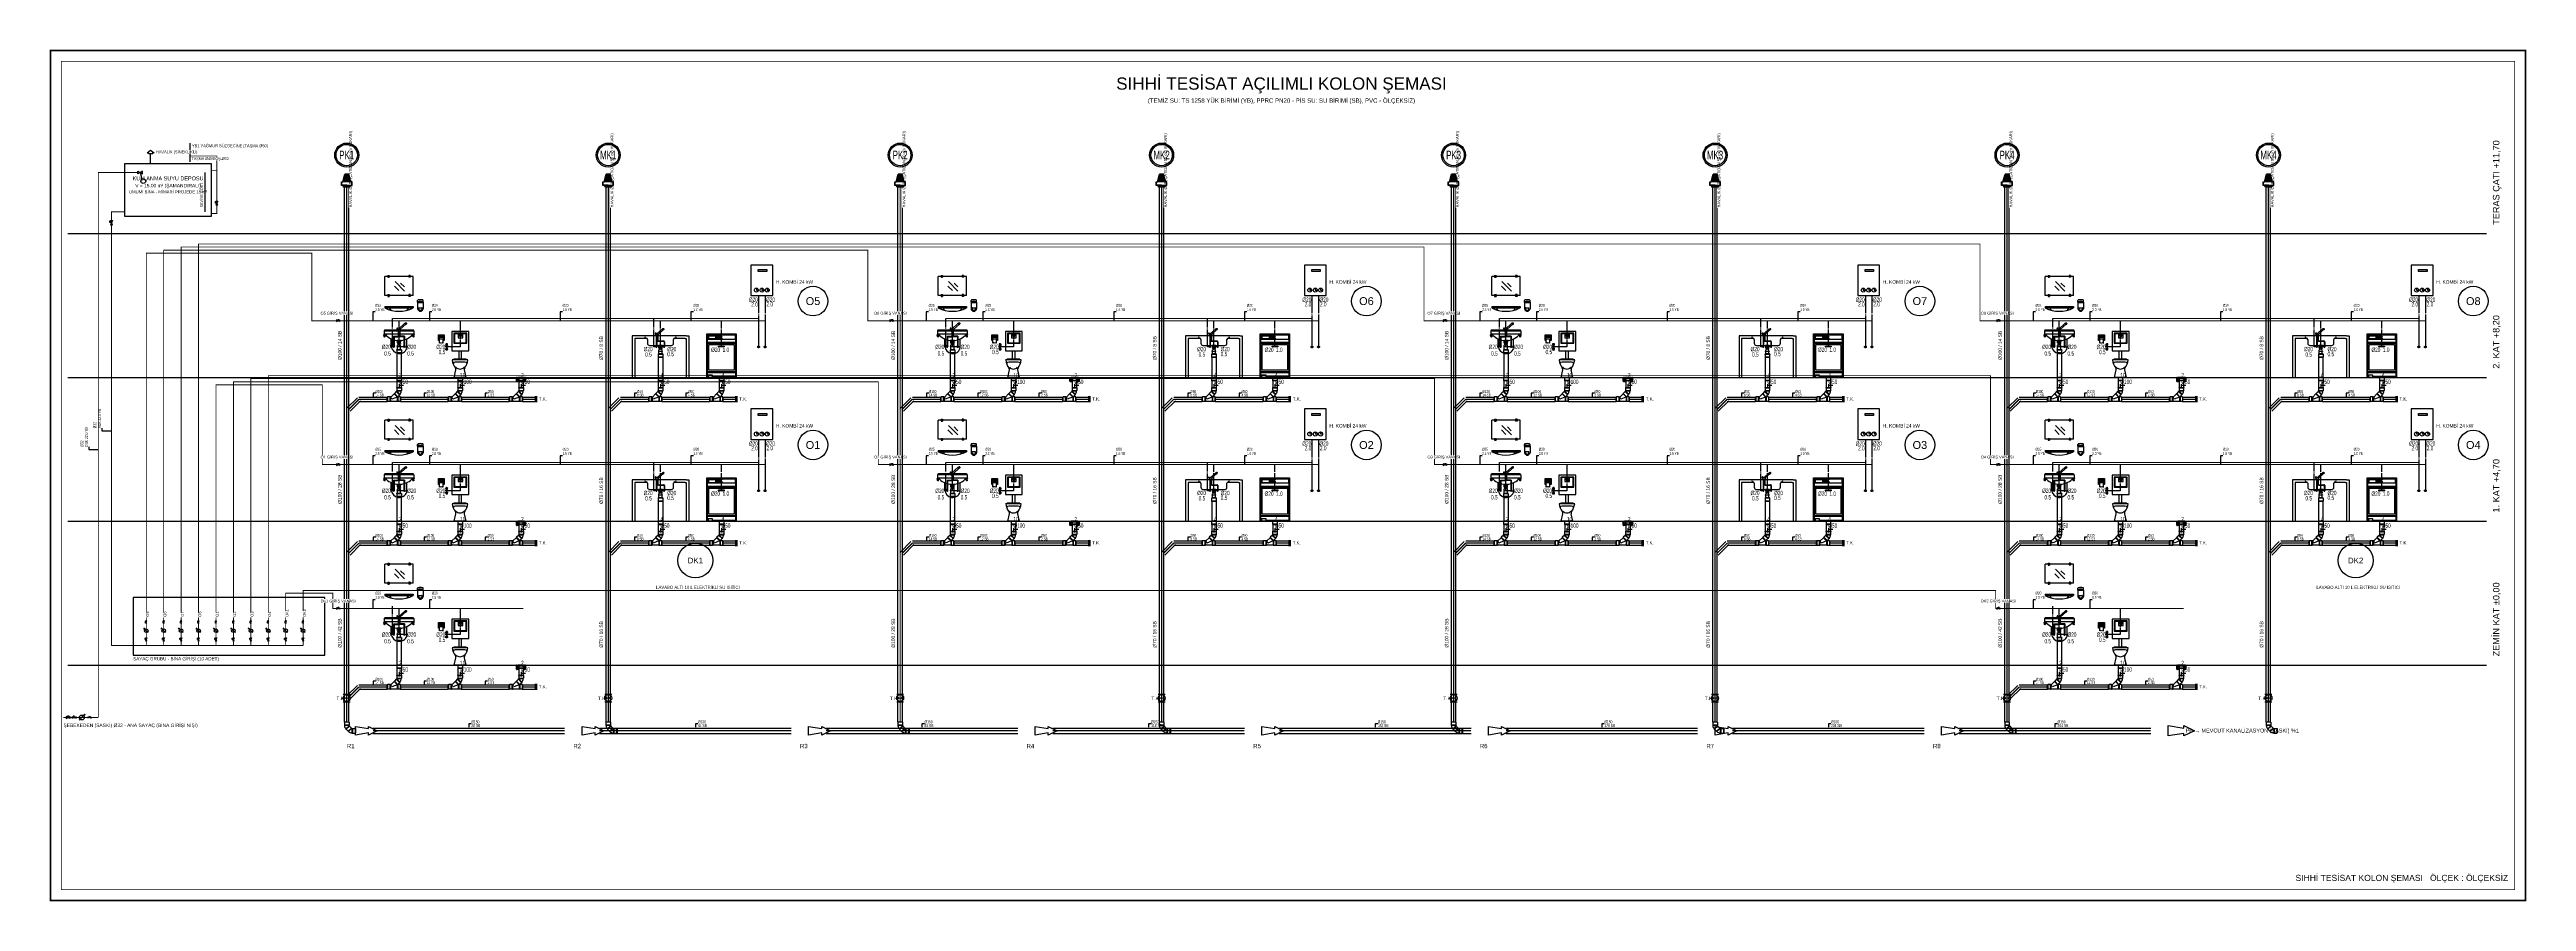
# Model space of a CAD drawing. Header units: centimetres. Extents: x -3952 to 26292, y -15092 to -10712.
# Drawn here: x 18998 to 24682, y -12902 to -10948 of the extents above; entities that cross this region are included whole.
import ezdxf
from ezdxf.enums import TextEntityAlignment as Align

# ---------------------------------------------------------------- set-up
doc = ezdxf.new("R2010")
doc.units = ezdxf.units.CM
for name, pattern in [('BASMA HATTI', [31, 25, -6]), ('PIS', [38, 30, -8]), ('SICAK', [4.6, 4, -0.15, 0.075, -0.15, 0.075, -0.15]), ('SOGUK', [4.375, 4, -0.15, 0.075, -0.15]), ('YAGMUR HATTI', [36, 30, -6])]:
    doc.linetypes.add(name, pattern=pattern)
for name, color, linetype in [('MTY-CIHAZ', 135, 'Continuous'), ('MTY-KAT-ADI', 1, 'Continuous'), ('MTY-PAFTA', 7, 'Continuous'), ('MTY-PIS-SU-BORUSU', 6, 'PIS'), ('MTY-PISSU-CAP', 211, 'Continuous'), ('MTY-PISSU-KOLONNO', 211, 'Continuous'), ('MTY-PVC', 43, 'Continuous'), ('MTY-ROGAR', 5, 'Continuous'), ('MTY-SEMA', 8, 'Continuous'), ('MTY-SICAKSU-BORU', 1, 'BASMA HATTI'), ('MTY-SOGUKSU-BORU', 5, 'Continuous'), ('MTY-TEFRIS', 15, 'Continuous'), ('MTY-TEMIZSU-CAP', 101, 'Continuous'), ('MTY-VANA', 1, 'Continuous'), ('MTY-YAGMUR-BORUSU', 3, 'YAGMUR HATTI'), ('MTY-YAGMUR-BORUSU-CAP', 3, 'Continuous'), ('MTY-YAZI', 7, 'Continuous'), ('MTY-YUK-BIRIMI', 7, 'Continuous'), ('RAST-TEM-SU DEPOSU', 11, 'Continuous')]:
    doc.layers.add(name, color=color, linetype=linetype)
doc.layers.add('ROTAS-PAFTA-SINIRI', color=8, linetype='Continuous', plot=False)
doc.styles.add('ANOTATIVO', font='arial.ttf')
doc.styles.add('CAP', font='wturkce.SHX', dxfattribs={"width": 0.65})
doc.styles.add('MTY_CAP', font='wturkce.SHX', dxfattribs={"width": 0.65, "height": 20})
doc.styles.add('MTYCAPLT', font='arial.ttf', dxfattribs={"width": 0.65, "height": 1})
doc.styles.add('ROTAS', font='arial.ttf')

# ---------------------------------------------------------------- blocks, each defined once
blk = doc.blocks.new('ROTAS_PAFTA')
blk.add_lwpolyline([(0, 0), (1, 0), (1, 1), (0, 1)], close=True)
blk = doc.blocks.new('MTY-KURESEL VANA')
at = {"layer": 'MTY-VANA'}
for p, q in [((0, 0), (0, 8)), ((0, 8), (8, 8))]:
    blk.add_line(p, q, dxfattribs=at)
blk.add_lwpolyline([(-10, 5), (-10, -5), (10, 5), (10, -5), (-10, 5)], dxfattribs=at)
at = {"layer": 'MTY-VANA', "style": 'MTYCAPLT', "width": 0.65}
blk.add_attdef('CAP', text='', height=10, dxfattribs=at).set_placement((-1, 0), align=Align.CENTER)
blk = doc.blocks.new('MTY-PISLIK TUTUCU')
at = {"layer": 'MTY-VANA'}
for p, q in [((-10, -5), (-10, 5)), ((-10, 0), (10, 0)), ((10, -5), (10, 5))]:
    blk.add_line(p, q, dxfattribs=at)
at = {"layer": 'MTY-VANA', "color": 1, "ltscale": 75}
for p, q in [((-6, 6), (-1, 10)), ((5, 0), (-4, 8))]:
    blk.add_line(p, q, dxfattribs=at)
at = {"layer": 'MTY-VANA', "style": 'CAP', "width": 0.65}
blk.add_attdef('CAP', text='', height=5, dxfattribs=at).set_placement((0, 0), align=Align.CENTER)
blk = doc.blocks.new('MTY-SU SAYACI')
at = {"layer": 'MTY-VANA'}
blk.add_hatch(color=256, dxfattribs=at).paths.add_polyline_path([(9.8, 9.8), (5.6, 7), (7, 5.6)])
for p, q in [((-7.3, -7.3), (6.3, 6.3)), ((5.6, 7), (9.8, 9.8)), ((7, 5.6), (5.6, 7)), ((7, 5.6), (9.8, 9.8))]:
    blk.add_line(p, q, dxfattribs=at)
blk.add_circle((0, 0), 7, dxfattribs=at)
blk.add_attdef('CAP', (2, 0.9), '', height=2.5, rotation=225, dxfattribs=at)
blk = doc.blocks.new('MTY-CEKVALF VANA')
at = {"layer": 'MTY-VANA'}
h = blk.add_hatch(color=256, dxfattribs=at)
edge = h.paths.add_edge_path()
edge.add_arc((-10, 5), 1.41, 180, 540, ccw=False)
for p, q in [((-10, -5), (-10, 5)), ((-10, 5), (10, -5)), ((-6, 5), (6, 5)), ((6, 5), (0, 7)), ((10, -5), (10, 5))]:
    blk.add_line(p, q, dxfattribs=at)
at = {"layer": 'MTY-VANA', "style": 'CAP', "width": 0.65}
blk.add_attdef('CAP', text='', height=5, rotation=153.4349, dxfattribs=at).set_placement((0, 0), align=Align.CENTER)
blk = doc.blocks.new('MTY-TEMIZ SU CAP MB')
at = {"layer": 'MTY-TEMIZSU-CAP'}
for p, q in [((0.83, 3.1), (0, 3.1)), ((0, 3.1), (0, 0))]:
    blk.add_line(p, q, dxfattribs=at)
at = {"layer": 'MTY-TEMIZSU-CAP', "style": 'MTY_CAP', "width": 0.65}
for tag, p in [('SOCP_001', (0.83, 4.92)), ('SCCP_001', (0.83, 1.92))]:
    blk.add_attdef(tag, p, '', height=1, dxfattribs=at)
at = {"layer": 'MTY-YUK-BIRIMI', "color": 101, "style": 'MTY_CAP', "width": 0.65}
for tag, p in [('SO_001', (0.83, 3.42)), ('SC_001', (0.83, 0.42))]:
    blk.add_attdef(tag, p, '', height=1, dxfattribs=at)
blk = doc.blocks.new('LAVABO1 KOLON')
at = {"layer": 'MTY-PVC', "color": 43}
for p, q in [((-5.5, 63.4), (-5.5, 62.8)), ((-5, 63.4), (-5.5, 63.4)), ((-5.3, 62.8), (-5.5, 62.8)), ((5.3, 62.8), (-5.3, 62.8)), ((-5.3, 62.8), (-5.3, 56.5)), ((5, 63.4), (-5, 63.4)), ((5.5, 63.4), (5, 63.4)), ((5.5, 62.8), (5.3, 62.8)), ((5.3, 62.8), (5.3, 56.5)), ((5.5, 63.4), (5.5, 62.8)), ((5.3, 56.5), (-5.3, 56.5)), ((-5.3, 56.5), (-5, 55.4)), ((5, 55.4), (-5, 55.4)), ((-5, 55.4), (-5, 0)), ((5.3, 56.5), (5, 55.4)), ((5, 55.4), (5, 0))]:
    blk.add_line(p, q, dxfattribs=at)
at = {"layer": 'MTY-SICAKSU-BORU', "linetype": 'SICAK', "ltscale": 10}
for p, q in [((-15, 70), (-15, 135)), ((-13.1, 70), (-15.1, 70))]:
    blk.add_line(p, q, dxfattribs=at)
at = {"layer": 'MTY-SOGUKSU-BORU', "linetype": 'SOGUK', "ltscale": 10}
for p, q in [((0, 70), (0, 130)), ((11.8, 70), (0, 70))]:
    blk.add_line(p, q, dxfattribs=at)
at = {"layer": 'MTY-TEFRIS', "color": 2}
for p, q in [((-32.6, 188.2), (-32.6, 231.6)), ((-25.8, 231.6), (-32.6, 231.6)), ((-25.8, 234.1), (-22.5, 234.1)), ((-25.8, 234.1), (-25.8, 229.7)), ((-25.8, 232.4), (-22.5, 232.4)), ((-25.8, 229.7), (-22.5, 229.7)), ((-22.5, 234.1), (-22.5, 229.7)), ((22.4, 231.6), (-22.5, 231.6)), ((22.4, 234.1), (22.4, 229.7)), ((25.7, 234.1), (22.4, 234.1)), ((25.7, 232.4), (22.4, 232.4)), ((25.7, 229.7), (22.4, 229.7)), ((25.7, 234.1), (25.7, 229.7)), ((32.4, 231.6), (25.7, 231.6)), ((32.4, 188.2), (32.4, 231.6)), ((-25.8, 188.2), (-32.6, 188.2)), ((-25.8, 190.1), (-22.5, 190.1)), ((-25.8, 190.1), (-25.8, 185.7)), ((-25.8, 187.4), (-22.5, 187.4)), ((-25.8, 185.7), (-22.5, 185.7)), ((-22.5, 190.1), (-22.5, 185.7)), ((22.4, 188.2), (-22.5, 188.2)), ((-0.2, 199.3), (-10.4, 209.4)), ((12.7, 197.9), (-9.1, 219.8)), ((12.3, 207.7), (3.7, 216.3)), ((25.7, 190.1), (22.4, 190.1)), ((22.4, 190.1), (22.4, 185.7)), ((25.7, 187.4), (22.4, 187.4)), ((25.7, 185.7), (22.4, 185.7)), ((25.7, 190.1), (25.7, 185.7)), ((32.4, 188.2), (25.7, 188.2)), ((42.6, 172.3), (42.6, 176.3)), ((42.6, 172.3), (42.6, 157.3)), ((42.6, 171.7), (55.4, 171.7)), ((55.4, 172.3), (55.4, 176.3)), ((55.4, 172.3), (55.4, 157.3)), ((-32.6, 162.6), (32.4, 162.6)), ((-32.6, 162.6), (-32.6, 159.4)), ((-32.6, 159.4), (32.4, 159.4)), ((32.4, 162.6), (32.4, 159.4)), ((42.6, 160.5), (42.6, 157.3)), ((45, 157.3), (45, 159.2)), ((45.7, 159.9), (52.4, 159.9)), ((47, 152.7), (47, 151.7)), ((47.8, 150.9), (47, 151.7)), ((50.2, 150.9), (47.8, 150.9)), ((50.2, 150.9), (51, 151.7)), ((51, 152.7), (51, 151.7)), ((53, 157.3), (53, 159.2))]:
    blk.add_line(p, q, dxfattribs=at)
at = {"layer": 'MTY-TEFRIS', "color": 4}
for p, q in [((13.4, 124.1), (-1.2, 110.9)), ((15.9, 122.5), (2.1, 109.9)), ((13.3, 122.8), (13.4, 123.8)), ((13.3, 122.8), (15.5, 122.8)), ((13.7, 122.8), (13.7, 122.5)), ((17.2, 122.8), (13.7, 122.8)), ((13.7, 122.5), (17.2, 122.5)), ((14.5, 124.7), (15.5, 124.7)), ((16.5, 124.7), (15.5, 124.7)), ((17.7, 122.8), (15.5, 122.8)), ((17.2, 122.5), (17.2, 122.8)), ((17.7, 122.8), (17.6, 123.8)), ((-34.2, 93.6), (-35, 97.9)), ((-33.9, 98.3), (-34.7, 98.3)), ((-34.2, 106.7), (-34.2, 99.2)), ((34.1, 106.3), (-34.2, 106.3)), ((34.1, 99.2), (-34.2, 99.2)), ((-33.9, 99.2), (-33.9, 96.7)), ((-32.4, 99.2), (-32.4, 96.7)), ((-31.6, 98.3), (-32.4, 98.3)), ((32.1, 108.5), (-32.3, 108.5)), ((-32.1, 93.6), (-31.3, 97.9)), ((-17.7, 71.9), (-17.7, 88.5)), ((-12, 72.2), (-13.3, 72.2)), ((-13.3, 72.2), (-13.3, 71.8)), ((-13.3, 71.8), (-12, 71.8)), ((-12.5, 94.4), (-12.5, 72.2)), ((-12.5, 94.4), (-1.8, 94.4)), ((-12.5, 71.8), (-12.5, 70)), ((-12.5, 71.8), (-12.5, 70)), ((-12.5, 70), (-11.4, 70)), ((-12, 72.2), (-10.6, 72.2)), ((-10.6, 71.8), (-12, 71.8)), ((-11.4, 93.4), (-11.4, 72.2)), ((-11.4, 93.4), (-0.8, 93.4)), ((-11.4, 71.8), (-11.4, 70)), ((-11.4, 71.8), (-11.4, 70)), ((-10.6, 72.2), (-10.6, 71.8)), ((-5, 112.8), (-5.2, 112.6)), ((-5.1, 111.1), (-3.4, 109.6)), ((-5, 84.9), (-5, 83.5)), ((4.9, 84.6), (-5, 84.6)), ((-5, 83.5), (-0.1, 83.5)), ((-4.3, 70.2), (-4.3, 70.8)), ((-4.3, 70.8), (4.1, 70.8)), ((4.1, 70.2), (-4.3, 70.2)), ((-3.8, 79.2), (-3.8, 82.5)), ((3.7, 81.3), (-3.8, 81.3)), ((3.7, 80.2), (-3.8, 80.2)), ((-3.8, 70.8), (-3.8, 73.9)), ((-3.8, 65.1), (-3.8, 70.2)), ((-1.1, 110.9), (-3.5, 112.9)), ((-3.4, 106.7), (-3.4, 109.9)), ((3.2, 109.9), (-3.4, 109.9)), ((-3.4, 106.7), (3.2, 106.7)), ((-3, 76.1), (-3, 77.4)), ((-3, 77.4), (3, 77.4)), ((3, 76.8), (-3, 76.8)), ((3, 76.1), (-3, 76.1)), ((-2.9, 106.7), (-2.9, 106.3)), ((-2.9, 106.3), (2.8, 106.3)), ((-2.2, 110), (-2.2, 109.9)), ((-2.1, 106.3), (-2.1, 106.1)), ((2, 106.1), (-2.1, 106.1)), ((-1.8, 106.1), (-1.8, 94.4)), ((-1.1, 110.9), (-0.1, 110.9)), ((-1.1, 83.5), (-1.1, 83.1)), ((-1.1, 78.6), (-1.1, 77.4)), ((-1.1, 76.1), (-1.1, 75.2)), ((-0.8, 106.1), (-0.8, 93.4)), ((0.9, 110.9), (-0.1, 110.9)), ((4.9, 83.5), (-0.1, 83.5)), ((0.6, 106.1), (0.6, 93.4)), ((11.3, 93.4), (0.6, 93.4)), ((1, 83.5), (1, 83.1)), ((1, 78.6), (1, 77.4)), ((1, 76.1), (1, 75.2)), ((1.7, 106.1), (1.7, 94.4)), ((12.4, 94.4), (1.7, 94.4)), ((2, 106.3), (2, 106.1)), ((2.8, 106.3), (2.8, 106.7)), ((3, 77.4), (3, 76.1)), ((3.2, 106.7), (3.2, 109.9)), ((3.7, 79.2), (3.7, 82.5)), ((3.7, 70.8), (3.7, 73.9)), ((3.7, 65.1), (3.7, 70.2)), ((4.1, 70.8), (4.1, 70.2)), ((4.9, 84.9), (4.9, 83.5)), ((11.8, 72.2), (10.5, 72.2)), ((10.5, 72.2), (10.5, 71.8)), ((10.5, 71.8), (11.8, 71.8)), ((11.3, 93.4), (11.3, 72.2)), ((11.3, 71.8), (11.3, 70)), ((11.3, 71.8), (11.3, 70)), ((12.4, 70), (11.3, 70)), ((11.8, 72.2), (13.2, 72.2)), ((13.2, 71.8), (11.8, 71.8)), ((12.4, 94.4), (12.4, 72.2)), ((12.4, 71.8), (12.4, 70)), ((12.4, 71.8), (12.4, 70)), ((13.2, 72.2), (13.2, 71.8)), ((17.7, 66.7), (17.7, 88.5)), ((32, 93.6), (31.2, 97.9)), ((31.5, 98.3), (32.3, 98.3)), ((32.3, 99.2), (32.3, 96.7)), ((33.8, 99.2), (33.8, 96.7)), ((33.8, 98.3), (34.6, 98.3)), ((34.1, 106.7), (34.1, 99.2)), ((34.1, 93.6), (34.8, 97.9))]:
    blk.add_line(p, q, dxfattribs=at)
at = {"layer": 'MTY-TEFRIS', "color": 2}
for centre in [(-20.2, 155.8), (20, 155.8)]:
    blk.add_circle(centre, 0.437, dxfattribs=at)
at = {"layer": 'MTY-TEFRIS', "color": 4}
for centre, radius in [((-34.5, 97.8), 0.254), ((-33.2, 93.6), 1.03), ((-33.2, 93.6), 0.556), ((-31.8, 97.8), 0.254), ((31.7, 97.8), 0.254), ((33, 93.6), 1.03), ((33, 93.6), 0.556), ((34.4, 97.8), 0.254)]:
    blk.add_circle(centre, radius, dxfattribs=at)
at = {"layer": 'MTY-TEFRIS', "color": 2}
for centre, radius, start, end in [((43.9, 176.3), 1.28, 103.3424, 180), ((43.9, 172.3), 1.28, 103.3424, 180), ((49, 150.7), 27.4, 78.6146, 101.3854), ((49, 146.7), 27.4, 78.6146, 101.3854), ((54.2, 176.3), 1.28, 0, 76.6576), ((54.2, 172.3), 1.28, 0, 76.6576), ((-0.1, 225.2), 73.4, 243.732, 296.268), ((-20.3, 155.2), 1.53, 324.1885, 183.5443), ((20.2, 155.2), 1.53, 356.4557, 215.8115), ((45.7, 159.2), 0.64, 90, 180), ((52.4, 159.2), 0.64, 0, 90)]:
    blk.add_arc(centre, radius, start, end, dxfattribs=at)
at = {"layer": 'MTY-TEFRIS', "color": 4}
for centre, radius, start, end in [((14.5, 123.6), 1.08, 90, 174.0701), ((16.5, 123.6), 1.08, 5.9299, 90), ((-34.7, 98), 0.308, 97.4029, 189.7354), ((-32.2, 106.5), 2.01, 88.0953, 174.201), ((-33.2, 96.7), 0.735, 180, 0), ((-0.1, 127.1), 42.5, 220.978, 263.3453), ((-31.6, 98), 0.308, 350.2646, 82.5971), ((0.6, 73), 18.3, 183.6718, 339.6625), ((-12, 70), 1.09, 119.8858, 60.1142), ((-12, 70.1), 0.548, 189.0453, 350.9547), ((-4.3, 111.9), 1.08, 139.5737, 229.5737), ((-4.2, 112.1), 1.08, 49.5737, 139.5737), ((-0.1, 72.9), 10.3, 68.5327, 111.4673), ((-0.1, 88.8), 10.3, 248.5327, 291.4673), ((-0.1, 69.5), 5.8, 49.3706, 130.6294), ((-0.1, 69.5), 5.8, 229.3706, 310.6294), ((-1.1, 109.8), 1.08, 90, 174.0701), ((0.9, 109.8), 1.08, 5.9299, 90), ((-0.1, 127.1), 42.5, 276.6547, 319.022), ((11.8, 70), 1.09, 119.8858, 60.1142), ((11.8, 70.1), 0.548, 189.0453, 350.9547), ((31.5, 98), 0.308, 97.4029, 189.7354), ((32.1, 106.5), 2.01, 5.799, 91.9047), ((33, 96.7), 0.735, 180, 0), ((34.5, 98), 0.308, 350.2646, 82.5971)]:
    blk.add_arc(centre, radius, start, end, dxfattribs=at)
at = {"layer": 'MTY-TEFRIS', "color": 2}
blk.add_ellipse((49, 157.3), major_axis=(6.4, 0), ratio=0.75, start_param=3.141593, end_param=6.283185, dxfattribs=at)
blk.add_open_spline([(45, 157.3), (45, 156.9), (45.1, 156.4), (45.6, 155.6), (46, 155.2), (46.9, 154.6), (47.4, 154.3), (48.6, 154.1), (50.1, 154.1), (50.5, 154.3), (51, 154.5), (52, 155.1), (52.4, 155.5), (52.9, 156.3), (53, 156.7), (53, 157.2), (53, 157.2), (53, 157.3)], degree=3, knots=[0, 0, 0, 0, 0.442663, 0.442663, 0.885326, 0.885326, 1.327989, 1.327989, 1.770652, 1.770652, 2.213315, 2.213315, 2.655978, 2.655978, 3.098641, 3.098641, 3.141579, 3.141579, 3.141579, 3.141579], dxfattribs=at)
at = {"layer": 'MTY-TEMIZSU-CAP'}
for p, q in [((-15.1, 70), (-18.9, 70)), ((12.9, 70), (18.8, 70))]:
    blk.add_line(p, q, dxfattribs=at)
at = {"layer": 'MTY-PISSU-CAP', "lineweight": -3, "ltscale": 100, "style": 'CAP', "width": 0.65}
blk.add_attdef('PSCP', text='', height=10, dxfattribs=at).set_placement((0, -10), align=Align.MIDDLE_LEFT)
at = {"layer": 'MTY-TEMIZSU-CAP', "color": 101, "style": 'CAP', "width": 0.65}
blk.add_attdef('SCCP', text='', height=10, dxfattribs=at).set_placement((-18.9, 70), align=Align.MIDDLE_RIGHT)
blk.add_attdef('SOCP', text='', height=10, dxfattribs=at).set_placement((18.8, 70), align=Align.MIDDLE_LEFT)
at = {"layer": 'MTY-YUK-BIRIMI', "color": 101, "style": 'CAP', "width": 0.65}
blk.add_attdef('SC', text='', height=10, dxfattribs=at).set_placement((-18.9, 55), align=Align.MIDDLE_RIGHT)
blk.add_attdef('SO', text='', height=10, dxfattribs=at).set_placement((18.8, 55), align=Align.MIDDLE_LEFT)
at = {"layer": 'MTY-YUK-BIRIMI', "color": 211, "lineweight": -3, "ltscale": 100, "style": 'CAP', "width": 0.65}
blk.add_attdef('PS', text='', height=10, dxfattribs=at).set_placement((0, 5), align=Align.MIDDLE_LEFT)
blk = doc.blocks.new('PVC CATAL SAG')
at = {"layer": 'MTY-PISSU-CAP', "lineweight": -3, "ltscale": 100}
for p, q in [((0, -15.8), (0, -25.8)), ((10, -18.9), (0, -18.9))]:
    blk.add_line(p, q, dxfattribs=at)
at = {"layer": 'MTY-PVC', "color": 43}
for p, q in [((-5.5, 0), (-5.5, -0.6)), ((-25.9, -44.7), (-27, -45)), ((-27, -55), (-27, -45)), ((-25.9, -55.3), (-27, -55)), ((-25.9, -55.3), (-25.9, -44.7)), ((-20.3, -44.7), (-25.9, -44.7)), ((-20.3, -55.3), (-25.9, -55.3)), ((-19.7, -44.5), (-20.3, -44.5)), ((-20.3, -44.7), (-20.3, -44.5)), ((-20.3, -55.3), (-20.3, -44.7)), ((-20.3, -55.5), (-20.3, -55.3)), ((-19.7, -55.5), (-20.3, -55.5)), ((-19.7, -45), (-19.7, -44.5)), ((-19.7, -55), (-19.7, -45)), ((-19.3, -45), (-19.7, -45)), ((-19.7, -55.5), (-19.7, -55)), ((-19.3, -55), (-19.7, -55)), ((-18.5, -45), (-19.3, -45)), ((-19.3, -45), (-19.3, -55)), ((-19.3, -45), (-19.3, -55)), ((-19.3, -55), (-19.3, -45)), ((-19.3, -45), (-19.3, -55)), ((-4, -55), (-19.3, -55)), ((-11.2, -37.7), (-18.5, -45)), ((-16.5, -50), (-18.5, -45)), ((-4.4, -45), (-16.5, -50)), ((-10.6, -36.7), (-11.2, -37.7)), ((-11.2, -37.7), (-4.1, -44.7)), ((-6.2, -32.3), (-10.6, -36.7)), ((-10.6, -36.7), (-3.1, -44.2)), ((-5.9, -31.7), (-6.3, -32.1)), ((-5.9, -31.7), (-6.3, -32.1)), ((-6.3, -32.1), (-6.2, -32.3)), ((-6.3, -32.1), (-6.2, -32.3)), ((-6.2, -32.3), (1.3, -39.8)), ((-5.9, -31.7), (-5.6, -32)), ((-5.9, -31.7), (-5.6, -32)), ((-5.3, -31.7), (-5.6, -32)), ((-5.6, -32), (1.5, -39.1)), ((5.5, 0), (-5.5, 0)), ((-5.3, -0.6), (-5.5, -0.6)), ((-5.5, -23), (-5.5, -23.6)), ((-5.5, -23), (-5, -23)), ((-5.5, -23.6), (-5.3, -23.6)), ((5.3, -0.6), (-5.3, -0.6)), ((-5.3, -0.6), (-5.3, -6.9)), ((5.3, -6.9), (-5.3, -6.9)), ((-5.3, -6.9), (-5, -8)), ((-5.3, -23.6), (5.3, -23.6)), ((-5.3, -23.6), (-5.3, -29.9)), ((-5.3, -29.9), (5.3, -29.9)), ((-5.3, -29.9), (-5, -31)), ((-5.3, -31.7), (1.8, -38.8)), ((5, -8), (-5, -8)), ((-5, -8), (-5, -22.9)), ((-5, -23), (5, -23)), ((-5, -31), (5, -31)), ((-4.1, -44.7), (-4.4, -45)), ((-4, -45), (-4.4, -45)), ((-3.1, -44.2), (-4.1, -44.7)), ((-2.9, -44.7), (-4, -45)), ((-4, -45), (-4, -55)), ((-2.9, -55.3), (-4, -55)), ((1.3, -39.8), (-3.1, -44.2)), ((2.4, -44.7), (-2.9, -44.7)), ((-2.9, -44.7), (-2.9, -55.3)), ((2.4, -55.3), (-2.9, -55.3)), ((1.3, -39.8), (1.5, -39.9)), ((1.3, -39.8), (1.5, -39.9)), ((1.8, -38.8), (1.5, -39.1)), ((1.5, -39.1), (1.9, -39.5)), ((1.5, -39.1), (1.9, -39.5)), ((1.9, -39.5), (1.5, -39.9)), ((1.9, -39.5), (1.5, -39.9)), ((3, -44.5), (2.4, -44.5)), ((2.4, -44.5), (2.4, -44.7)), ((2.4, -44.7), (2.4, -55.3)), ((2.4, -55.3), (2.4, -55.5)), ((3, -55.5), (2.4, -55.5)), ((3, -44.5), (3, -45)), ((3, -45), (3, -55)), ((3, -55), (3, -55.5)), ((5.3, -6.9), (5, -8)), ((5, -8), (5, -22.9)), ((5, -23), (5.5, -23)), ((5.3, -29.9), (5, -31)), ((5.5, -0.6), (5.3, -0.6)), ((5.3, -0.6), (5.3, -6.9)), ((5.3, -23.6), (5.5, -23.6)), ((5.3, -23.6), (5.3, -29.9)), ((5.5, 0), (5.5, -0.6)), ((5.5, -23), (5.5, -23.6))]:
    blk.add_line(p, q, dxfattribs=at)
for radius in [1, 11]:
    blk.add_arc((-6, -31), radius, 315, 0, dxfattribs=at)
blk = doc.blocks.new('KLOZET1 KOLON')
at = {"layer": 'MTY-SOGUKSU-BORU', "linetype": 'SOGUK', "ltscale": 10}
for p, q in [((0, 130), (0, 70)), ((-30.7, 75), (-30.7, 65)), ((0, 70), (-30.7, 70))]:
    blk.add_line(p, q, dxfattribs=at)
at = {"layer": 'MTY-TEFRIS', "color": 2}
for p, q in [((-49.8, 84.5), (-49.8, 97.9)), ((-49.8, 97.9), (-36.4, 97.9)), ((-47.3, 84.5), (-49.8, 84.5)), ((-48.8, 86.3), (-48.8, 96.1)), ((-48.1, 91.9), (-48.8, 91.9)), ((-48.8, 91.9), (-48.8, 90.5)), ((-48.8, 90.5), (-48.1, 90.5)), ((-48.1, 93.7), (-48.1, 88.7)), ((-48.1, 93.7), (-38, 93.7)), ((-48.1, 90.5), (-48.1, 91.9)), ((-38, 91.2), (-48.1, 91.2)), ((-48.1, 88.7), (-38, 88.7)), ((-48, 96.9), (-38.2, 96.9)), ((-47.3, 85.5), (-48, 85.5)), ((-47.3, 78.6), (-47.3, 88.7)), ((-45.3, 79.8), (-47.3, 78.6)), ((-45.3, 79.8), (-44.6, 78.4)), ((-43.8, 79.6), (-44.6, 78.4)), ((-43.8, 79.6), (-43.1, 78.8)), ((-42.2, 79.6), (-43.1, 78.8)), ((-42.2, 79.6), (-41.4, 78.5)), ((-40.6, 79.8), (-41.4, 78.5)), ((-40.6, 79.8), (-38.9, 78.6)), ((-38.9, 78.6), (-38.9, 88.7)), ((-38.9, 78.6), (-38.9, 88.7)), ((-38.2, 85.5), (-38.9, 85.5)), ((-36.4, 84.5), (-38.9, 84.5)), ((-38, 93.7), (-38, 88.7)), ((-38, 91.9), (-37.4, 91.9)), ((-38, 90.5), (-38, 91.9)), ((-37.4, 90.5), (-38, 90.5)), ((-37.4, 96.1), (-37.4, 86.3)), ((-37.4, 91.9), (-37.4, 90.5)), ((-36.4, 97.9), (-36.4, 84.5)), ((20.3, 105.4), (-18.6, 105.4)), ((-18.6, 105.4), (-18.6, 61.1)), ((-18.6, 61.1), (20.3, 61.1)), ((15.7, 101.5), (-13.9, 101.5)), ((-13.9, 101.5), (-13.9, 78.2)), ((-13.9, 78.2), (15.7, 78.2)), ((14.2, 100.1), (-12.5, 100.1)), ((-12.5, 100.1), (-12.5, 79.6)), ((-12.5, 79.6), (14.2, 79.6)), ((6.2, 98.3), (-4.5, 98.3)), ((-4.5, 98.3), (-4.5, 91)), ((-4.5, 91), (6.2, 91)), ((-3.1, 61.1), (-3.1, 41.5)), ((3.5, 97), (-1.3, 97)), ((-1.3, 97), (-1.3, 94.3)), ((-1.3, 94.3), (3.5, 94.3)), ((2.9, 61.1), (2.9, 41.5)), ((3.5, 94.3), (3.5, 97)), ((6.2, 91), (6.2, 98.3)), ((14.2, 79.6), (14.2, 100.1)), ((15.7, 78.2), (15.7, 101.5)), ((20.3, 61.1), (20.3, 105.4)), ((17.9, 40), (-17.9, 40)), ((-14.2, 41.5), (-15.4, 40)), ((14.4, 41.5), (-14.2, 41.5)), ((-13.2, 0), (-9.4, 17)), ((13.2, 0), (-13.2, 0)), ((10.9, 35), (-10.9, 35)), ((9.4, 17), (13.2, 0)), ((14.4, 41.5), (15.6, 40)), ((-13.2, 0), (13.2, 0))]:
    blk.add_line(p, q, dxfattribs=at)
at = {"layer": 'MTY-TEFRIS', "color": 4}
for centre, radius in [((-30.7, 75), 1.54), ((-30.7, 65), 1.54), ((-30.7, 75), 1.1), ((-30.7, 65), 1.1)]:
    blk.add_circle(centre, radius, dxfattribs=at)
at = {"layer": 'MTY-TEFRIS', "color": 2}
for centre, radius, start, end in [((-48, 96.1), 0.84, 90, 180), ((-48, 86.3), 0.84, 180, 270), ((-38.2, 96.1), 0.84, 0, 90), ((-38.2, 86.3), 0.84, 270, 360), ((15.3, 43.1), 33.3, 185.3406, 219.0433), ((-10.9, 29), 6, 90, 150.5477), ((-15.3, 18.3), 6, 347.3196, 39.0433), ((0, 32.2), 13, 223.6717, 316.3283), ((15.3, 18.3), 6, 140.9567, 192.6804), ((-15.3, 43.1), 33.3, 320.9567, 354.6594), ((10.9, 29), 6, 29.4523, 90)]:
    blk.add_arc(centre, radius, start, end, dxfattribs=at)
at = {"layer": 'MTY-TEFRIS', "color": 4}
for centre, radius, start, end in [((-30.7, 75), 2.22, 144.4246, 215.3031), ((-30.7, 65), 2.22, 144.3428, 215.2212), ((-32.5, 76.7), 0.321, 49.1354, 220.588), ((-32.5, 73.3), 0.321, 139.1354, 310.588), ((-32.5, 66.7), 0.321, 49.0535, 220.5062), ((-32.5, 63.3), 0.321, 139.0535, 310.5062), ((-34.6, 75), 2.44, 9.6915, 38.6707), ((-34.6, 75), 2.44, 320.9132, 350.0362), ((-34.6, 65), 2.44, 9.6096, 38.5889), ((-34.6, 65), 2.44, 320.8313, 349.9544), ((-30.7, 78.9), 2.44, 231.0527, 260.0319), ((-30.8, 71.1), 2.44, 99.6872, 128.8102), ((-30.7, 68.9), 2.44, 230.9708, 259.9501), ((-30.8, 61.1), 2.44, 99.6053, 128.7284), ((-30.7, 75), 2.22, 101.1879, 125.2988), ((-30.7, 75), 2.22, 234.4203, 305.2988), ((-30.7, 65), 2.22, 101.1061, 125.2169), ((-30.7, 65), 2.22, 234.3385, 305.2169), ((-30.7, 75), 2.22, 54.4203, 101.1879), ((-30.7, 65), 2.22, 54.3385, 101.1061), ((-30.7, 78.9), 2.44, 279.6872, 308.8102), ((-30.8, 71.1), 2.44, 51.0527, 80.0319), ((-30.7, 68.9), 2.44, 279.6053, 308.7284), ((-30.8, 61.1), 2.44, 50.9708, 79.9501), ((-26.9, 75), 2.44, 140.9132, 170.0362), ((-26.9, 75), 2.44, 189.6915, 218.6707), ((-26.9, 65), 2.44, 140.8313, 169.9544), ((-26.9, 65), 2.44, 189.6096, 218.5889), ((-29, 76.7), 0.321, 319.1354, 130.588), ((-29, 73.3), 0.321, 229.1354, 40.588), ((-29, 66.7), 0.321, 319.0535, 130.5062), ((-29, 63.3), 0.321, 229.0535, 40.5062), ((-30.7, 75), 2.22, 341.6236, 35.3031), ((-30.7, 75), 2.22, 324.4246, 341.6236), ((-30.7, 65), 2.22, 341.5417, 35.2212), ((-30.7, 65), 2.22, 324.3428, 341.5417)]:
    blk.add_arc(centre, radius, start, end, dxfattribs=at)
at = {"layer": 'MTY-TEMIZSU-CAP', "lineweight": -3, "ltscale": 100}
blk.add_line((-30.7, 70), (-33.9, 70), dxfattribs=at)
at = {"layer": 'MTY-PISSU-CAP', "lineweight": -3, "ltscale": 100, "style": 'CAP', "width": 0.65}
blk.add_attdef('PSCP', text='', height=10, dxfattribs=at).set_placement((0, -10), align=Align.MIDDLE_LEFT)
at = {"layer": 'MTY-TEMIZSU-CAP', "color": 101, "style": 'CAP', "width": 0.65}
blk.add_attdef('SOCP', text='', height=10, dxfattribs=at).set_placement((-33.9, 70), align=Align.MIDDLE_RIGHT)
at = {"layer": 'MTY-YUK-BIRIMI', "color": 101, "style": 'CAP', "width": 0.65}
blk.add_attdef('SO', text='', height=10, dxfattribs=at).set_placement((-33.9, 58.3), align=Align.MIDDLE_RIGHT)
at = {"layer": 'MTY-YUK-BIRIMI', "color": 211, "lineweight": -3, "ltscale": 100, "style": 'CAP', "width": 0.65}
blk.add_attdef('PS', text='', height=10, dxfattribs=at).set_placement((0, 5), align=Align.MIDDLE_LEFT)
blk = doc.blocks.new('YER SUZGECI DN501 KOLON')
at = {"layer": 'MTY-TEFRIS', "color": 2}
for p, q in [((-9.5, 0), (-7.7, 0)), ((-7.7, 0), (-7.7, -1.4)), ((7.7, 0), (-7.7, 0)), ((-7.7, 0), (-7.7, -1.4)), ((-4.9, 0), (-6.3, 0)), ((-6.3, 0), (-6.3, -1.4)), ((-4.9, -1.1), (-6, 0)), ((-4.9, -0.4), (-5.3, 0)), ((-4.9, -0.1), (-5, 0)), ((-4.9, -1.4), (-4.9, 0)), ((-2.1, 0), (-3.5, 0)), ((-3.5, 0), (-3.5, -1.4)), ((-2.1, -1.1), (-3.2, 0)), ((-2.1, -0.4), (-2.5, 0)), ((-2.1, -0.1), (-2.2, 0)), ((-2.1, -1.4), (-2.1, 0)), ((0.7, -1.4), (-0.7, 0)), ((0.7, 0), (-0.7, 0)), ((-0.7, 0), (-0.7, -1.4)), ((0.7, -1.1), (-0.4, 0)), ((0.7, -0.6), (0.1, 0)), ((0.7, -0.4), (0.3, 0)), ((0.7, -0.1), (0.6, 0)), ((0.7, -1.4), (0.7, 0)), ((3.5, -1.4), (2.1, 0)), ((3.5, 0), (2.1, 0)), ((2.1, 0), (2.1, -1.4)), ((3.5, -1.1), (2.4, 0)), ((3.5, -0.6), (2.9, 0)), ((3.5, -0.4), (3.1, 0)), ((3.5, -0.1), (3.4, 0)), ((3.5, -1.4), (3.5, 0)), ((6.3, -1.4), (4.9, 0)), ((6.3, 0), (4.9, 0)), ((4.9, 0), (4.9, -1.4)), ((6.3, -1.1), (5.2, 0)), ((6.3, -0.6), (5.7, 0)), ((6.3, -0.4), (5.9, 0)), ((6.3, -0.1), (6.2, 0)), ((6.3, -1.4), (6.3, 0)), ((7.7, -1.4), (7.7, 0)), ((7.7, 0), (9.5, 0)), ((7.7, -1.4), (7.7, 0)), ((-10.5, -9), (-10.5, -1)), ((-5.3, -10), (-9.5, -10)), ((-9.1, -1.9), (-9.1, -8.1)), ((-7.7, -1.4), (-8.6, -1.4)), ((-8.6, -8.6), (-5.3, -8.6)), ((-7.7, -1.4), (7.7, -1.4)), ((-7.1, -8.6), (-6.3, -4.8)), ((-6.9, -8.6), (-7.1, -8.5)), ((-7, -8.3), (-6.5, -8.3)), ((-6.8, -8.6), (-7, -8.3)), ((-6.6, -8.6), (-6.8, -8.3)), ((-6.5, -8.5), (-6.7, -8.3)), ((-6.6, -8.6), (-5.8, -5)), ((-6.2, -6.3), (-6.6, -6)), ((-6.4, -6.3), (-6.6, -6.1)), ((-6.6, -6.3), (-6.1, -6.3)), ((-6.6, -6.3), (-6.6, -6.3)), ((-6, -6), (-6.5, -5.5)), ((-6.1, -6.1), (-6.5, -5.7)), ((-6.1, -6.3), (-6.5, -5.8)), ((-5.9, -5.5), (-6.4, -5.1)), ((-6, -5.7), (-6.4, -5.2)), ((-6, -5.8), (-6.4, -5.4)), ((-4.9, -1.4), (-6.3, 0)), ((-5.1, -1.4), (-6.3, -0.2)), ((-5.4, -1.4), (-6.3, -0.5)), ((-5.6, -1.4), (-6.3, -0.7)), ((-5.9, -1.4), (-6.3, -1)), ((-6.1, -1.4), (-6.3, -1.2)), ((-6.3, -1.4), (-4.9, -1.4)), ((-6.3, -4.8), (-4.3, -2.7)), ((-5.9, -5.2), (-6.3, -4.8)), ((-5.9, -5.4), (-6.3, -4.9)), ((-5.8, -5), (-6.2, -4.6)), ((-5.9, -5.1), (-6.2, -4.7)), ((-5.7, -4.9), (-6.1, -4.5)), ((-5.6, -4.8), (-6, -4.4)), ((-5.5, -4.7), (-5.9, -4.3)), ((-4.9, -0.9), (-5.8, 0)), ((-5.8, -5), (-4, -3.2)), ((-5.4, -4.6), (-5.8, -4.3)), ((-5.4, -4.5), (-5.7, -4.2)), ((-5.3, -4.4), (-5.6, -4.1)), ((-4.9, -0.6), (-5.5, 0)), ((-5.2, -4.3), (-5.5, -4)), ((-5, -4.2), (-5.4, -3.8)), ((-5.1, -4.3), (-5.4, -3.9)), ((-4.9, -4.1), (-5.3, -3.7)), ((-4.8, -4), (-5.2, -3.6)), ((-4.7, -3.9), (-5.1, -3.5)), ((-4.7, -3.8), (-5, -3.5)), ((-4.6, -3.7), (-4.9, -3.4)), ((-4.5, -3.6), (-4.8, -3.3)), ((-4.3, -3.5), (-4.7, -3.1)), ((-4.4, -3.5), (-4.7, -3.2)), ((-4.2, -3.4), (-4.6, -3)), ((-4.1, -3.3), (-4.5, -2.9)), ((-4, -3.2), (-4.4, -2.8)), ((-4, -3), (-4.3, -2.7)), ((-4, -2.7), (-4.3, -2.7)), ((-4, -2.8), (-4.2, -2.7)), ((-2.1, -1.4), (-3.5, 0)), ((-2.3, -1.4), (-3.5, -0.2)), ((-2.6, -1.4), (-3.5, -0.5)), ((-2.8, -1.4), (-3.5, -0.7)), ((-3.1, -1.4), (-3.5, -1)), ((-3.3, -1.4), (-3.5, -1.2)), ((-3.5, -1.4), (-2.1, -1.4)), ((-2.1, -0.9), (-3, 0)), ((-2.1, -0.6), (-2.7, 0)), ((0.5, -1.4), (-0.7, -0.2)), ((0.2, -1.4), (-0.7, -0.5)), ((0, -1.4), (-0.7, -0.7)), ((-0.3, -1.4), (-0.7, -1)), ((-0.5, -1.4), (-0.7, -1.2)), ((-0.7, -1.4), (0.7, -1.4)), ((0.7, -0.9), (-0.2, 0)), ((3.3, -1.4), (2.1, -0.2)), ((3, -1.4), (2.1, -0.5)), ((2.8, -1.4), (2.1, -0.7)), ((2.5, -1.4), (2.1, -1)), ((2.3, -1.4), (2.1, -1.2)), ((2.1, -1.4), (3.5, -1.4)), ((3.5, -0.9), (2.6, 0)), ((4.3, -2.7), (4, -2.7)), ((4, -3.2), (4, -3.2)), ((5.8, -5), (4, -3.2)), ((6.3, -4.9), (4.1, -2.7)), ((6.3, -4.8), (4.3, -2.7)), ((6.1, -1.4), (4.9, -0.2)), ((5.8, -1.4), (4.9, -0.5)), ((5.6, -1.4), (4.9, -0.7)), ((5.3, -1.4), (4.9, -1)), ((5.1, -1.4), (4.9, -1.2)), ((4.9, -1.4), (6.3, -1.4)), ((6.4, -5.1), (5.3, -4)), ((6.4, -5.3), (5.3, -4.2)), ((6.5, -5.6), (5.3, -4.4)), ((5.3, -8.6), (8.6, -8.6)), ((10, -10), (5.3, -10)), ((6.3, -0.9), (5.4, 0)), ((6.6, -8.6), (5.8, -5)), ((6.5, -5.8), (5.9, -5.1)), ((6.6, -6), (5.9, -5.4)), ((6.6, -6.2), (6, -5.6)), ((6.5, -6.3), (6, -5.8)), ((6.3, -6.3), (6.1, -6)), ((6.6, -6.3), (6.1, -6.3)), ((6.1, -6.3), (6.1, -6.3)), ((7.1, -8.6), (6.3, -4.8)), ((7, -8.3), (6.5, -8.3)), ((6.7, -8.6), (6.5, -8.5)), ((6.9, -8.6), (6.6, -8.3)), ((7, -8.6), (6.8, -8.3)), ((7.1, -8.4), (7, -8.3)), ((8.6, -1.4), (7.7, -1.4)), ((9.1, -8.1), (9.1, -1.9)), ((10.5, -1), (10.5, -9.5))]:
    blk.add_line(p, q, dxfattribs=at)
for centre, radius, start, end in [((-9.5, -1), 1, 90, 180), ((-9.5, -9), 1, 180, 270), ((-8.6, -1.9), 0.5, 90, 180), ((-8.6, -8.1), 0.5, 180, 270), ((8.6, -1.9), 0.5, 0, 90), ((8.6, -8.1), 0.5, 270, 0), ((9.5, -1), 1, 0, 90), ((10, -9.5), 0.5, 270, 0)]:
    blk.add_arc(centre, radius, start, end, dxfattribs=at)
at = {"layer": 'MTY-PISSU-CAP', "lineweight": -3, "ltscale": 100, "style": 'CAP', "width": 0.65}
blk.add_attdef('PSCP', text='', height=10, dxfattribs=at).set_placement((0, -10), align=Align.MIDDLE_LEFT)
at = {"layer": 'MTY-YUK-BIRIMI', "color": 211, "lineweight": -3, "ltscale": 100, "style": 'CAP', "width": 0.65}
blk.add_attdef('PS', text='', height=10, dxfattribs=at).set_placement((0, 5), align=Align.MIDDLE_LEFT)
blk = doc.blocks.new('MTY-PIS SU CAP SB')
at = {"layer": 'MTY-PISSU-CAP'}
for p, q in [((0.83, 1.17), (0, 1.17)), ((0, 1.17), (0, 0))]:
    blk.add_line(p, q, dxfattribs=at)
at = {"layer": 'MTY-PISSU-CAP', "style": 'MTY_CAP', "width": 0.65}
blk.add_attdef('PSCP_001', (0.83, 1.29), '', height=1, dxfattribs=at)
at = {"layer": 'MTY-YUK-BIRIMI', "color": 211, "style": 'MTY_CAP', "width": 0.65}
blk.add_attdef('PS_001', (0.83, 0.07), '', height=1, dxfattribs=at)
blk = doc.blocks.new('EVIYE1 KOLON')
at = {"layer": 'MTY-PVC', "color": 43}
for p, q in [((-5.5, 53.3), (-5.5, 52.7)), ((-5, 53.3), (-5.5, 53.3)), ((-5.3, 52.7), (-5.5, 52.7)), ((5.3, 52.7), (-5.3, 52.7)), ((-5.3, 52.7), (-5.3, 46.5)), ((5.3, 46.5), (-5.3, 46.5)), ((-5.3, 46.5), (-5, 45.3)), ((5, 53.8), (-5, 53.8)), ((-5, 53.8), (-5, 53.3)), ((5, 53.3), (-5, 53.3)), ((5, 45.3), (-5, 45.3)), ((-5, 45.3), (-5, 0)), ((5, 53.8), (5, 53.3)), ((5.5, 53.3), (5, 53.3)), ((5.3, 46.5), (5, 45.3)), ((5, 45.3), (5, 0)), ((5.5, 52.7), (5.3, 52.7)), ((5.3, 52.7), (5.3, 46.5)), ((5.5, 53.3), (5.5, 52.7))]:
    blk.add_line(p, q, dxfattribs=at)
at = {"layer": 'MTY-SICAKSU-BORU', "linetype": 'SICAK', "ltscale": 10}
for p, q in [((-15, 69.9), (-15, 135)), ((-9.1, 69.9), (-15, 69.9))]:
    blk.add_line(p, q, dxfattribs=at)
at = {"layer": 'MTY-SOGUKSU-BORU', "linetype": 'SOGUK', "ltscale": 10}
for p, q in [((0, 70), (0, 130)), ((9.1, 69.9), (0, 70))]:
    blk.add_line(p, q, dxfattribs=at)
at = {"layer": 'MTY-TEFRIS', "color": 2}
for p, q in [((-65, 95.2), (-65, 0)), ((59.1, 95.2), (-65, 95.2)), ((-59, 89.2), (-59, 0)), ((-30.8, 89.2), (-59, 89.2)), ((56.7, 89.2), (30.8, 89.2)), ((56.7, 89.2), (59, 89.2)), ((59, 89.2), (59, 0)), ((59.1, 95.2), (65, 95.2)), ((65, 95.2), (65, 0))]:
    blk.add_line(p, q, dxfattribs=at)
at = {"layer": 'MTY-TEFRIS', "color": 4}
for p, q in [((33.1, 95.2), (-33.1, 95.2)), ((-33.1, 90.2), (-33, 90.2)), ((-30, 87.2), (-30, 78.2)), ((-25, 73.2), (25, 73.2)), ((-11.9, 101.4), (-12.1, 101.2)), ((-12, 99.8), (-10.5, 98.5)), ((-8.4, 99.7), (-10.5, 101.5)), ((-4.4, 98.7), (-10.5, 98.7)), ((-10.5, 95.8), (-10.5, 98.7)), ((-10.5, 95.8), (-4.4, 95.8)), ((-10.4, 72), (-10.4, 71.6)), ((-9.1, 72), (-10.4, 72)), ((-10.4, 71.6), (-9.1, 71.6)), ((-10, 95.8), (-10, 95.4)), ((-10, 95.4), (-4.8, 95.4)), ((-9.6, 95.4), (-9.6, 72)), ((-9.6, 71.6), (-9.6, 69.9)), ((-9.6, 69.9), (-8.6, 69.9)), ((-9.3, 98.8), (-9.4, 98.7)), ((-9.1, 72), (-7.9, 72)), ((-7.9, 71.6), (-9.1, 71.6)), ((-8.6, 95.4), (-8.6, 72)), ((-8.6, 71.6), (-8.6, 69.9)), ((4.3, 111.2), (-8.4, 99.6)), ((-8.4, 99.6), (-7.4, 99.6)), ((-7.9, 72), (-7.9, 71.6)), ((-6.5, 99.6), (-7.4, 99.6)), ((-6.8, 95.4), (-6.8, 84.9)), ((-5.8, 95.4), (-5.8, 84.9)), ((6.6, 109.6), (-5.4, 98.7)), ((-4.8, 95.4), (-4.8, 95.8)), ((-4.8, 83.9), (7.1, 83.9)), ((-4.8, 82.9), (7.1, 82.9)), ((4.5, 73.2), (-4.5, 73.2)), ((-4.5, 73.2), (-4.5, 72.1)), ((-4.5, 72.1), (0, 72.1)), ((-4.4, 95.8), (-4.4, 98.7)), ((-3.9, 59.8), (-3.9, 60.4)), ((-3.9, 60.4), (3.8, 60.4)), ((3.8, 59.8), (-3.9, 59.8)), ((-3.5, 68.2), (-3.5, 71.2)), ((3.5, 70.1), (-3.5, 70.1)), ((3.5, 69.1), (-3.5, 69.1)), ((-3.5, 60.4), (-3.5, 63.2)), ((-3.5, 55.1), (-3.5, 59.8)), ((-2.7, 65.3), (-2.7, 66.5)), ((-2.7, 66.5), (2.9, 66.5)), ((2.9, 65.9), (-2.7, 65.9)), ((2.9, 65.3), (-2.7, 65.3)), ((-1, 72.1), (-1, 71.8)), ((-1, 67.6), (-1, 66.5)), ((-1, 65.3), (-1, 64.5)), ((4.5, 72.1), (0, 72.1)), ((1, 72.1), (1, 71.8)), ((1, 67.6), (1, 66.5)), ((1, 65.3), (1, 64.5)), ((2.9, 66.5), (2.9, 65.3)), ((3.5, 68.2), (3.5, 71.2)), ((3.5, 60.4), (3.5, 63.2)), ((3.5, 55.1), (3.5, 59.8)), ((3.8, 60.4), (3.8, 59.8)), ((4.2, 110), (4.3, 110.8)), ((4.2, 110), (6.2, 110)), ((4.5, 73.2), (4.5, 72.1)), ((4.6, 110), (4.6, 109.6)), ((7.8, 110), (4.6, 110)), ((4.6, 109.6), (7.8, 109.6)), ((5.3, 111.7), (6.2, 111.7)), ((7.2, 111.7), (6.2, 111.7)), ((8.2, 110), (6.2, 110)), ((7.4, 72), (7.4, 71.6)), ((8.6, 72), (7.4, 72)), ((7.4, 71.6), (8.6, 71.6)), ((7.8, 109.6), (7.8, 110)), ((8.1, 81.9), (8.1, 72)), ((8.1, 71.6), (8.1, 69.9)), ((9.1, 69.9), (8.1, 69.9)), ((8.2, 110), (8.2, 110.8)), ((8.6, 72), (9.9, 72)), ((9.9, 71.6), (8.6, 71.6)), ((9.1, 81.9), (9.1, 72)), ((9.1, 71.6), (9.1, 69.9)), ((9.9, 72), (9.9, 71.6)), ((30, 78.2), (30, 87.2)), ((33.1, 90.2), (33, 90.2))]:
    blk.add_line(p, q, dxfattribs=at)
for centre, radius, start, end in [((-33.1, 92.7), 2.5, 90, 270), ((-33, 87.2), 3, 0, 90), ((-25, 78.2), 5, 180, 270), ((-11.4, 100.6), 1, 139.5737, 229.5737), ((-11.2, 100.8), 1, 49.5737, 139.5737), ((-9.1, 69.9), 1, 119.8858, 60.1142), ((-9.1, 70), 0.506, 189.0453, 350.9547), ((-8.4, 98.6), 1, 90, 174.0701), ((-4.8, 84.9), 2, 180, 270), ((-6.5, 98.6), 1, 5.9299, 90), ((-4.8, 84.9), 1, 180, 270), ((0, 62.3), 9.53, 68.5327, 111.4673), ((0, 77), 9.53, 248.5327, 291.4673), ((0, 59.2), 5.35, 49.3706, 130.6294), ((5.3, 110.7), 1, 90, 174.0701), ((7.1, 81.9), 2, 0, 90), ((7.1, 81.9), 1, 0, 90), ((7.2, 110.7), 1, 5.9299, 90), ((8.6, 69.9), 1, 119.8858, 60.1142), ((8.6, 70), 0.506, 189.0453, 350.9547), ((25, 78.2), 5, 270, 0), ((33, 87.2), 3, 90, 180), ((33.1, 92.7), 2.5, 270, 90), ((0, 59.2), 5.35, 229.3706, 310.6294)]:
    blk.add_arc(centre, radius, start, end, dxfattribs=at)
at = {"layer": 'MTY-PISSU-CAP', "lineweight": -3, "ltscale": 100, "style": 'CAP', "width": 0.65}
blk.add_attdef('PSCP', text='', height=10, dxfattribs=at).set_placement((0, -10), align=Align.MIDDLE_LEFT)
at = {"layer": 'MTY-TEMIZSU-CAP', "color": 101, "style": 'CAP', "width": 0.65}
blk.add_attdef('SCCP', text='', height=10, dxfattribs=at).set_placement((-18, 65), align=Align.MIDDLE_RIGHT)
blk.add_attdef('SOCP', text='', height=10, dxfattribs=at).set_placement((15.5, 64.9), align=Align.MIDDLE_LEFT)
at = {"layer": 'MTY-YUK-BIRIMI', "color": 101, "style": 'CAP', "width": 0.65}
blk.add_attdef('SC', text='', height=10, dxfattribs=at).set_placement((-20, 52.7), align=Align.MIDDLE_RIGHT)
blk.add_attdef('SO', text='', height=10, dxfattribs=at).set_placement((15.5, 53.6), align=Align.MIDDLE_LEFT)
at = {"layer": 'MTY-YUK-BIRIMI', "color": 211, "lineweight": -3, "ltscale": 100, "style": 'CAP', "width": 0.65}
blk.add_attdef('PS', text='', height=10, dxfattribs=at).set_placement((0, 5), align=Align.MIDDLE_LEFT)
blk = doc.blocks.new('BULASIK MAKINASI1 KOLON')
at = {"layer": 'MTY-SOGUKSU-BORU', "linetype": 'SOGUK', "ltscale": 10}
blk.add_line((0, 70), (0, 130), dxfattribs=at)
at = {"layer": 'MTY-TEFRIS', "color": 4}
for p, q in [((-32, 80.7), (32, 80.7)), ((-32, 78.6), (32, 78.6)), ((-32, 13.5), (32, 13.5)), ((-32, 11.4), (32, 11.4))]:
    blk.add_line(p, q, dxfattribs=at)
for points in [[(-33.8, 100), (33.8, 100), (33.8, 0), (-33.8, 0)], [(-20.3, 5.4), (-30.5, 5.4), (-30.5, 0), (-20.3, 0)]]:
    blk.add_lwpolyline(points, close=True, dxfattribs=at)
blk.add_lwpolyline([(-30.5, 1.8), (-32, 1.8), (-32, 98.2), (32, 98.2), (32, 1.8), (-20.3, 1.8)], dxfattribs=at)
at = {"layer": 'MTY-TEFRIS', "color": 2}
for points in [[(-31.2, 97.3), (31, 97.3), (31, 87.1), (-31.2, 87.1)], [(-29.3, 95.7), (-13.4, 95.7), (-13.4, 88.3), (-29.3, 88.3)], [(-29, 75.6), (29, 75.6), (29, 16.5), (-29, 16.5)], [(-11.6, 95.7), (0.9, 95.7), (0.9, 95.3), (-11.6, 95.3)], [(-11.6, 94.4), (0.9, 94.4), (0.9, 94), (-11.6, 94)], [(-11.6, 93.1), (0.9, 93.1), (0.9, 92.7), (-11.6, 92.7)], [(-11.6, 91.8), (0.9, 91.8), (0.9, 91.4), (-11.6, 91.4)], [(-11.6, 90.5), (0.9, 90.5), (0.9, 90), (-11.6, 90)], [(-11.6, 89.2), (0.9, 89.2), (0.9, 88.7), (-11.6, 88.7)], [(-6.5, 72), (6.5, 72), (6.5, 69.9), (-6.5, 69.9)]]:
    blk.add_lwpolyline(points, close=True, dxfattribs=at)
at = {"layer": 'MTY-PISSU-CAP', "lineweight": -3, "ltscale": 100, "style": 'CAP', "width": 0.65}
blk.add_attdef('PSCP', text='', height=10, dxfattribs=at).set_placement((0, -10), align=Align.MIDDLE_LEFT)
at = {"layer": 'MTY-TEMIZSU-CAP', "color": 101, "style": 'CAP', "width": 0.65}
blk.add_attdef('SOCP', text='', height=10, dxfattribs=at).set_placement((-3.2, 63.4), align=Align.MIDDLE_RIGHT)
at = {"layer": 'MTY-YUK-BIRIMI', "color": 101, "style": 'CAP', "width": 0.65}
blk.add_attdef('SO', text='', height=10, dxfattribs=at).set_placement((2.5, 63.4), align=Align.MIDDLE_LEFT)
at = {"layer": 'MTY-YUK-BIRIMI', "color": 211, "lineweight": -3, "ltscale": 100, "style": 'CAP', "width": 0.65}
blk.add_attdef('PS', text='', height=10, dxfattribs=at).set_placement((0, 5), align=Align.MIDDLE_LEFT)
blk = doc.blocks.new('KOMBI1 KOLON')
at = {"layer": 'MTY-SICAKSU-BORU', "linetype": 'SICAK', "ltscale": 10}
for p in [(-15, 187.7), (-15, 135)]:
    blk.add_line(p, (-15, 70), dxfattribs=at)
blk.add_circle((-15, 70), 2, dxfattribs=at)
at = {"layer": 'MTY-SOGUKSU-BORU', "linetype": 'SOGUK', "ltscale": 10}
for p in [(0, 187.7), (0, 130)]:
    blk.add_line(p, (0, 70), dxfattribs=at)
blk.add_circle((0, 70), 2, dxfattribs=at)
at = {"layer": 'MTY-TEFRIS'}
for p, q in [((-20, 204.8), (-20, 200.2)), ((-20, 200.2), (-15.3, 200.2)), ((-7.3, 204.8), (-7.3, 200.2)), ((-7.3, 200.2), (-2.6, 200.2)), ((4.9, 204.8), (4.9, 200.2)), ((4.9, 200.2), (9.5, 200.2))]:
    blk.add_line(p, q, dxfattribs=at)
for points in [[(-32.4, 187.7), (17.6, 187.7), (17.6, 257.7), (-32.4, 257.7)], [(-15.5, 247.3), (3.9, 247.3), (3.9, 242.8), (-15.5, 242.8)]]:
    blk.add_lwpolyline(points, close=True, dxfattribs=at)
for centre in [(-20, 200.2), (-7.3, 200.2), (4.9, 200.2)]:
    blk.add_circle(centre, 4.62, dxfattribs=at)
at = {"layer": 'MTY-TEMIZSU-CAP', "color": 101}
for p, q in [((-15, 177.2), (-16.6, 177.2)), ((0, 177.2), (2.2, 177.2))]:
    blk.add_line(p, q, dxfattribs=at)
at = {"layer": 'MTY-TEMIZSU-CAP', "color": 101, "style": 'CAP', "width": 0.65}
blk.add_attdef('SCCP', text='', height=10, dxfattribs=at).set_placement((-16.6, 178.3), align=Align.MIDDLE_RIGHT)
blk.add_attdef('SOCP', text='', height=10, dxfattribs=at).set_placement((2.2, 178.3), align=Align.MIDDLE_LEFT)
at = {"layer": 'MTY-YUK-BIRIMI', "color": 101, "style": 'CAP', "width": 0.65}
blk.add_attdef('SC', text='', height=10, dxfattribs=at).set_placement((-16.6, 167.7), align=Align.MIDDLE_RIGHT)
blk.add_attdef('SO', text='', height=10, dxfattribs=at).set_placement((3.2, 167.9), align=Align.MIDDLE_LEFT)
blk = doc.blocks.new('MTY-KOLON HAVALIK SAPKASI')
at = {"layer": 'MTY-PVC'}
h = blk.add_hatch(color=43, dxfattribs=at)
h.paths.add_polyline_path([(0, 15.9), (-2.6, 15.9), (-5.4, 5.2), (-4.4, 5.2), (-2.7, 11.8), (-3.6, 5.2), (-3, 5.2), (-2.2, 9.3), (-2.1, 5.2), (-1.3, 7.7), (-1.2, 5.2), (0, 5.2)])
h.paths.add_polyline_path([(2.6, 15.9), (0, 15.9), (0, 5.2), (1.2, 5.2), (1.3, 7.7), (2.1, 5.2), (2.2, 9.3), (3, 5.2), (3.6, 5.2), (2.7, 11.8), (4.4, 5.2), (5.4, 5.2)])
at = {"layer": 'MTY-PVC', "color": 43}
for p, q in [((-7.7, 5.6), (-5.8, 5.6)), ((-7.7, 0), (-7.7, 5.6)), ((-5.4, 0), (-7.7, 0)), ((-7.2, 0.5), (-7.2, 5.2)), ((-7.2, 5.2), (-5.4, 5.2)), ((0, 0.5), (-7.2, 0.5)), ((-5.8, 5.6), (-2.9, 16.4)), ((-5.5, 0), (-5.5, -0.6)), ((-5.5, 0), (-5, 0)), ((-5.4, 5.2), (-2.6, 15.9)), ((5.4, 5.2), (-5.4, 5.2)), ((5.4, 0), (-5.4, 0)), ((-5, 0), (5, 0)), ((-4.5, -2.3), (-4.5, 0)), ((-4.4, 5.2), (-2.7, 11.8)), ((-4, -2.3), (-4, 0)), ((-2.7, 11.8), (-3.6, 5.2)), ((-3, 5.2), (-2.2, 9.3)), ((2.9, 16.4), (-2.9, 16.4)), ((2.6, 15.9), (-2.6, 15.9)), ((-2.2, 9.3), (-2.1, 5.2)), ((-2.1, 5.2), (-1.3, 7.7)), ((-1.3, 7.7), (-1.2, 5.2)), ((0, 0.5), (7.2, 0.5)), ((1.3, 7.7), (1.2, 5.2)), ((2.1, 5.2), (1.3, 7.7)), ((2.2, 9.3), (2.1, 5.2)), ((3, 5.2), (2.2, 9.3)), ((5.4, 5.2), (2.6, 15.9)), ((4.4, 5.2), (2.7, 11.8)), ((2.7, 11.8), (3.6, 5.2)), ((5.8, 5.6), (2.9, 16.4)), ((4, -2.3), (4, 0)), ((4.5, -2.3), (4.5, 0)), ((5, 0), (5.5, 0)), ((7.2, 5.2), (5.4, 5.2)), ((5.4, 0), (7.7, 0)), ((5.5, 0), (5.5, -0.6)), ((7.7, 5.6), (5.8, 5.6)), ((7.2, 0.5), (7.2, 5.2)), ((7.7, 0), (7.7, 5.6)), ((-5.5, -0.6), (-5.3, -0.6)), ((-5.3, -0.6), (5.3, -0.6)), ((4.5, -2.3), (-4.5, -2.3)), ((5.3, -0.6), (5.5, -0.6))]:
    blk.add_line(p, q, dxfattribs=at)
blk = doc.blocks.new('MTY-PIS SU KOLON NO')
at = {"layer": 'MTY-PISSU-KOLONNO', "linetype": 'Continuous', "ltscale": 100}
blk.add_circle((0, 0), 27.5, dxfattribs=at)
at = {"layer": 'MTY-PISSU-KOLONNO', "color": 7, "linetype": 'Continuous', "ltscale": 100}
blk.add_circle((0, 0), 24.5, dxfattribs=at)
at = {"style": 'ANOTATIVO', "width": 0.65}
blk.add_attdef('K', text='', height=20, dxfattribs=at).set_placement((0, 0), align=Align.MIDDLE_CENTER)
blk = doc.blocks.new('MTY-TEMIZLEME KAPAGI KOLON')
at = {"layer": 'MTY-VANA', "color": 1, "ltscale": 75}
for p, q in [((-10, 11), (10, 11)), ((-10, -11), (10, -11))]:
    blk.add_line(p, q, dxfattribs=at)
for centre, radius in [((0, 0), 10), ((-5, 0), 1.25), ((5, 0), 1.25)]:
    blk.add_circle(centre, radius, dxfattribs=at)
at = {"layer": 'MTY-VANA', "color": 1, "ltscale": 75, "style": 'MTYCAPLT'}
blk.add_attdef('TK', (-29.6, -6), '', height=10, dxfattribs=at)
blk = doc.blocks.new('PVC DIRSEK')
at = {"layer": 'MTY-PVC', "color": 43}
for p, q in [((-5.5, 0), (-5.5, -0.6)), ((5.5, 0), (-5.5, 0)), ((5.5, -0.6), (-5.5, -0.6)), ((-5.3, -0.6), (-5.3, -6.9)), ((5.3, -6.9), (-5.3, -6.9)), ((-5.3, -6.9), (-5, -8)), ((5, -8), (-5, -8)), ((-1.5, -16.1), (-1.9, -16.5)), ((-1.6, -16.1), (-1.9, -16.5)), ((-1.9, -16.5), (-1.5, -16.9)), ((-1.9, -16.5), (-1.5, -16.9)), ((5.3, -8.7), (-1.8, -15.8)), ((-1.8, -15.8), (-1.5, -16.1)), ((5.6, -9), (-1.6, -16.1)), ((-1.3, -16.7), (-1.5, -16.9)), ((-1.3, -16.7), (-1.5, -16.9)), ((6.3, -9.1), (-1.3, -16.7)), ((6.2, -9.2), (-1.3, -16.7)), ((-1.3, -16.7), (3.1, -21.2)), ((10.6, -13.7), (3.1, -21.2)), ((3.1, -21.2), (4.1, -21.7)), ((11.2, -14.7), (4.1, -21.7)), ((5.3, -6.9), (5, -8)), ((5.3, -0.6), (5.3, -6.9)), ((5.3, -8.7), (5.6, -9)), ((5.5, 0), (5.5, -0.6)), ((5.9, -8.7), (5.5, -9)), ((5.9, -8.7), (5.6, -9)), ((5.9, -8.7), (6.3, -9.1)), ((5.9, -8.7), (6.3, -9.1)), ((6.3, -9.1), (6.2, -9.2)), ((6.2, -9.2), (10.6, -13.7)), ((10.6, -13.7), (11.2, -14.7)), ((11.9, -15), (11.9, -25)), ((11.9, -15), (12.3, -15)), ((11.9, -25), (12.3, -25)), ((12.3, -14.5), (12.3, -15)), ((12.3, -14.5), (12.9, -14.5)), ((12.3, -15), (12.3, -25)), ((12.3, -25), (12.3, -25.5)), ((12.3, -25.5), (12.9, -25.5)), ((12.9, -14.5), (12.9, -14.7)), ((12.9, -14.7), (12.9, -25.3)), ((12.9, -14.7), (19.1, -14.7)), ((12.9, -25.3), (19.1, -25.3)), ((12.9, -25.3), (12.9, -25.5)), ((19.1, -14.7), (20.3, -15.1)), ((19.1, -14.7), (19.1, -25.3)), ((19.1, -25.3), (20.3, -25)), ((20.3, -15.1), (20.3, -25))]:
    blk.add_line(p, q, dxfattribs=at)
for centre, radius, start, end in [((6, -8), 11, 180, 225), ((11.9, -14), 11, 225, 270), ((6, -8), 1, 180, 225), ((11.9, -14), 1, 225, 270)]:
    blk.add_arc(centre, radius, start, end, dxfattribs=at)
blk = doc.blocks.new('PVC ROGAR')
at = {"layer": 'MTY-ROGAR', "color": 2, "lineweight": -3, "ltscale": 0.5}
for p, q in [((0, -10), (0, 10)), ((0, 10), (30, 5)), ((30, 5), (30, 10)), ((30, 10), (50, 0)), ((30, -5), (0, -10)), ((50, 0), (30, -10)), ((30, -10), (30, -5))]:
    blk.add_line(p, q, dxfattribs=at)
at = {"layer": 'MTY-ROGAR', "lineweight": -3, "style": 'MTYCAPLT'}
blk.add_attdef('R', text='', height=20, dxfattribs=at).set_placement((55, 0), align=Align.MIDDLE_LEFT)

msp = doc.modelspace()

# ---------------------------------------------------------------- linework, layer by layer
at = {"layer": 'MTY-PAFTA'}
for points, const_width in [([(19000, -12900), (24680, -12900), (24680, -10950), (19000, -10950)], 4), ([(19025, -12875), (24655, -12875), (24655, -10975), (19025, -10975)], 1)]:
    msp.add_lwpolyline(points, close=True, dxfattribs=dict(at, const_width=const_width))
at = {"layer": 'MTY-PIS-SU-BORUSU', "const_width": 3}
for points in [[(19680, -12490.5), (19680, -11260)], [(20280, -12490.5), (20280, -11260)], [(20950, -12490.5), (20950, -11260)], [(21550, -12490.5), (21550, -11260)], [(22220, -12490.5), (22220, -11260)], [(22820, -12490.5), (22820, -11260)], [(23490, -12490.5), (23490, -11260)], [(24090, -12490.5), (24090, -11260)], [(19708, -11750), (19684, -11774)], [(19708, -11750), (19773, -11750)], [(19803, -11750), (19913, -11750)], [(19943, -11750), (20053, -11750)], [(20083, -11750), (20113, -11750)], [(20308, -11750), (20284, -11774)], [(20308, -11750), (20373, -11750)], [(20403, -11750), (20513, -11750)], [(20543, -11750), (20573, -11750)], [(20978, -11750), (20954, -11774)], [(20978, -11750), (21043, -11750)], [(21073, -11750), (21183, -11750)], [(21213, -11750), (21323, -11750)], [(21353, -11750), (21383, -11750)], [(21578, -11750), (21554, -11774)], [(21578, -11750), (21643, -11750)], [(21673, -11750), (21783, -11750)], [(21813, -11750), (21843, -11750)], [(22248, -11750), (22224, -11774)], [(22248, -11750), (22313, -11750)], [(22343, -11750), (22453, -11750)], [(22483, -11750), (22593, -11750)], [(22623, -11750), (22653, -11750)], [(22848, -11750), (22824, -11774)], [(22848, -11750), (22913, -11750)], [(22943, -11750), (23053, -11750)], [(23083, -11750), (23113, -11750)], [(23518, -11750), (23494, -11774)], [(23518, -11750), (23583, -11750)], [(23613, -11750), (23723, -11750)], [(23753, -11750), (23863, -11750)], [(23893, -11750), (23923, -11750)], [(24118, -11750), (24094, -11774)], [(24118, -11750), (24183, -11750)], [(24213, -11750), (24323, -11750)], [(24353, -11750), (24383, -11750)], [(19708, -12080), (19684, -12104)], [(19708, -12080), (19773, -12080)], [(19803, -12080), (19913, -12080)], [(19943, -12080), (20053, -12080)], [(20083, -12080), (20113, -12080)], [(20308, -12080), (20284, -12104)], [(20308, -12080), (20373, -12080)], [(20403, -12080), (20513, -12080)], [(20543, -12080), (20573, -12080)], [(20978, -12080), (20954, -12104)], [(20978, -12080), (21043, -12080)], [(21073, -12080), (21183, -12080)], [(21213, -12080), (21323, -12080)], [(21353, -12080), (21383, -12080)], [(21578, -12080), (21554, -12104)], [(21578, -12080), (21643, -12080)], [(21673, -12080), (21783, -12080)], [(21813, -12080), (21843, -12080)], [(22248, -12080), (22224, -12104)], [(22248, -12080), (22313, -12080)], [(22343, -12080), (22453, -12080)], [(22483, -12080), (22593, -12080)], [(22623, -12080), (22653, -12080)], [(22848, -12080), (22824, -12104)], [(22848, -12080), (22913, -12080)], [(22943, -12080), (23053, -12080)], [(23083, -12080), (23113, -12080)], [(23518, -12080), (23494, -12104)], [(23518, -12080), (23583, -12080)], [(23613, -12080), (23723, -12080)], [(23753, -12080), (23863, -12080)], [(23893, -12080), (23923, -12080)], [(24118, -12080), (24094, -12104)], [(24118, -12080), (24183, -12080)], [(24213, -12080), (24323, -12080)], [(24353, -12080), (24383, -12080)], [(19708, -12410), (19684, -12434)], [(19708, -12410), (19773, -12410)], [(19803, -12410), (19913, -12410)], [(19943, -12410), (20053, -12410)], [(20083, -12410), (20113, -12410)], [(23518, -12410), (23494, -12434)], [(23518, -12410), (23583, -12410)], [(23613, -12410), (23723, -12410)], [(23753, -12410), (23863, -12410)], [(23893, -12410), (23923, -12410)], [(19740, -12510.5), (20180, -12510.5)], [(20260, -12510.5), (20700, -12510.5)], [(20780, -12510.5), (21220, -12510.5)], [(21300, -12510.5), (21740, -12510.5)], [(21820, -12510.5), (22260, -12510.5)], [(22340, -12510.5), (22780, -12510.5)], [(22860, -12510.5), (23300, -12510.5)], [(23380, -12510.5), (23820, -12510.5)]]:
    msp.add_lwpolyline(points, dxfattribs=at)
at = {"layer": 'MTY-PISSU-KOLONNO'}
for centre, radius in [((20750, -11525), 34), ((22020, -11525), 34), ((23290, -11525), 34), ((24560, -11525), 34), ((20750, -11855), 34), ((22020, -11855), 34), ((23290, -11855), 34), ((24560, -11855), 34), ((20480, -12120), 40), ((24290, -12120), 40)]:
    msp.add_circle(centre, radius, dxfattribs=at)
at = {"layer": 'MTY-PVC'}
for p, q in [((19675, -12490.5), (19675, -11260)), ((19685, -12490.5), (19685, -11260)), ((20275, -12490.5), (20275, -11260)), ((20285, -12490.5), (20285, -11260)), ((20945, -12490.5), (20945, -11260)), ((20955, -12490.5), (20955, -11260)), ((21545, -12490.5), (21545, -11260)), ((21555, -12490.5), (21555, -11260)), ((22215, -12490.5), (22215, -11260)), ((22225, -12490.5), (22225, -11260)), ((22815, -12490.5), (22815, -11260)), ((22825, -12490.5), (22825, -11260)), ((23485, -12490.5), (23485, -11260)), ((23495, -12490.5), (23495, -11260)), ((24085, -12490.5), (24085, -11260)), ((24095, -12490.5), (24095, -11260)), ((19704.5, -11746.5), (19680.5, -11770.5)), ((19711.5, -11753.5), (19687.5, -11777.5)), ((19708, -11745), (19773, -11745)), ((19708, -11755), (19773, -11755)), ((19803, -11745), (19913, -11745)), ((19803, -11755), (19913, -11755)), ((19943, -11745), (20053, -11745)), ((19943, -11755), (20053, -11755)), ((20083, -11745), (20113, -11745)), ((20083, -11755), (20113, -11755)), ((20113, -11757), (20113, -11743)), ((20116, -11757), (20116, -11743)), ((20304.5, -11746.5), (20280.5, -11770.5)), ((20311.5, -11753.5), (20287.5, -11777.5)), ((20308, -11745), (20373, -11745)), ((20308, -11755), (20373, -11755)), ((20403, -11745), (20513, -11745)), ((20403, -11755), (20513, -11755)), ((20543, -11745), (20573, -11745)), ((20543, -11755), (20573, -11755)), ((20573, -11757), (20573, -11743)), ((20576, -11757), (20576, -11743)), ((20974.5, -11746.5), (20950.5, -11770.5)), ((20981.5, -11753.5), (20957.5, -11777.5)), ((20978, -11745), (21043, -11745)), ((20978, -11755), (21043, -11755)), ((21073, -11745), (21183, -11745)), ((21073, -11755), (21183, -11755)), ((21213, -11745), (21323, -11745)), ((21213, -11755), (21323, -11755)), ((21353, -11745), (21383, -11745)), ((21353, -11755), (21383, -11755)), ((21383, -11757), (21383, -11743)), ((21386, -11757), (21386, -11743)), ((21574.5, -11746.5), (21550.5, -11770.5)), ((21581.5, -11753.5), (21557.5, -11777.5)), ((21578, -11745), (21643, -11745)), ((21578, -11755), (21643, -11755)), ((21673, -11745), (21783, -11745)), ((21673, -11755), (21783, -11755)), ((21813, -11745), (21843, -11745)), ((21813, -11755), (21843, -11755)), ((21843, -11757), (21843, -11743)), ((21846, -11757), (21846, -11743)), ((22244.5, -11746.5), (22220.5, -11770.5)), ((22251.5, -11753.5), (22227.5, -11777.5)), ((22248, -11745), (22313, -11745)), ((22248, -11755), (22313, -11755)), ((22343, -11745), (22453, -11745)), ((22343, -11755), (22453, -11755)), ((22483, -11745), (22593, -11745)), ((22483, -11755), (22593, -11755)), ((22623, -11745), (22653, -11745)), ((22623, -11755), (22653, -11755)), ((22653, -11757), (22653, -11743)), ((22656, -11757), (22656, -11743)), ((22844.5, -11746.5), (22820.5, -11770.5)), ((22851.5, -11753.5), (22827.5, -11777.5)), ((22848, -11745), (22913, -11745)), ((22848, -11755), (22913, -11755)), ((22943, -11745), (23053, -11745)), ((22943, -11755), (23053, -11755)), ((23083, -11745), (23113, -11745)), ((23083, -11755), (23113, -11755)), ((23113, -11757), (23113, -11743)), ((23116, -11757), (23116, -11743)), ((23514.5, -11746.5), (23490.5, -11770.5)), ((23521.5, -11753.5), (23497.5, -11777.5)), ((23518, -11745), (23583, -11745)), ((23518, -11755), (23583, -11755)), ((23613, -11745), (23723, -11745)), ((23613, -11755), (23723, -11755)), ((23753, -11745), (23863, -11745)), ((23753, -11755), (23863, -11755)), ((23893, -11745), (23923, -11745)), ((23893, -11755), (23923, -11755)), ((23923, -11757), (23923, -11743)), ((23926, -11757), (23926, -11743)), ((24114.5, -11746.5), (24090.5, -11770.5)), ((24121.5, -11753.5), (24097.5, -11777.5)), ((24118, -11745), (24183, -11745)), ((24118, -11755), (24183, -11755)), ((24213, -11745), (24323, -11745)), ((24213, -11755), (24323, -11755)), ((24353, -11745), (24383, -11745)), ((24353, -11755), (24383, -11755)), ((24383, -11757), (24383, -11743)), ((24386, -11757), (24386, -11743)), ((19704.5, -12076.5), (19680.5, -12100.5)), ((19711.5, -12083.5), (19687.5, -12107.5)), ((19708, -12075), (19773, -12075)), ((19708, -12085), (19773, -12085)), ((19803, -12075), (19913, -12075)), ((19803, -12085), (19913, -12085)), ((19943, -12075), (20053, -12075)), ((19943, -12085), (20053, -12085)), ((20083, -12075), (20113, -12075)), ((20083, -12085), (20113, -12085)), ((20113, -12087), (20113, -12073)), ((20116, -12087), (20116, -12073)), ((20304.5, -12076.5), (20280.5, -12100.5)), ((20311.5, -12083.5), (20287.5, -12107.5)), ((20308, -12075), (20373, -12075)), ((20308, -12085), (20373, -12085)), ((20403, -12075), (20513, -12075)), ((20403, -12085), (20513, -12085)), ((20543, -12075), (20573, -12075)), ((20543, -12085), (20573, -12085)), ((20573, -12087), (20573, -12073)), ((20576, -12087), (20576, -12073)), ((20974.5, -12076.5), (20950.5, -12100.5)), ((20981.5, -12083.5), (20957.5, -12107.5)), ((20978, -12075), (21043, -12075)), ((20978, -12085), (21043, -12085)), ((21073, -12075), (21183, -12075)), ((21073, -12085), (21183, -12085)), ((21213, -12075), (21323, -12075)), ((21213, -12085), (21323, -12085)), ((21353, -12075), (21383, -12075)), ((21353, -12085), (21383, -12085)), ((21383, -12087), (21383, -12073)), ((21386, -12087), (21386, -12073)), ((21574.5, -12076.5), (21550.5, -12100.5)), ((21581.5, -12083.5), (21557.5, -12107.5)), ((21578, -12075), (21643, -12075)), ((21578, -12085), (21643, -12085)), ((21673, -12075), (21783, -12075)), ((21673, -12085), (21783, -12085)), ((21813, -12075), (21843, -12075)), ((21813, -12085), (21843, -12085)), ((21843, -12087), (21843, -12073)), ((21846, -12087), (21846, -12073)), ((22244.5, -12076.5), (22220.5, -12100.5)), ((22251.5, -12083.5), (22227.5, -12107.5)), ((22248, -12075), (22313, -12075)), ((22248, -12085), (22313, -12085)), ((22343, -12075), (22453, -12075)), ((22343, -12085), (22453, -12085)), ((22483, -12075), (22593, -12075)), ((22483, -12085), (22593, -12085)), ((22623, -12075), (22653, -12075)), ((22623, -12085), (22653, -12085)), ((22653, -12087), (22653, -12073)), ((22656, -12087), (22656, -12073)), ((22844.5, -12076.5), (22820.5, -12100.5)), ((22851.5, -12083.5), (22827.5, -12107.5)), ((22848, -12075), (22913, -12075)), ((22848, -12085), (22913, -12085)), ((22943, -12075), (23053, -12075)), ((22943, -12085), (23053, -12085)), ((23083, -12075), (23113, -12075)), ((23083, -12085), (23113, -12085)), ((23113, -12087), (23113, -12073)), ((23116, -12087), (23116, -12073)), ((23514.5, -12076.5), (23490.5, -12100.5)), ((23521.5, -12083.5), (23497.5, -12107.5)), ((23518, -12075), (23583, -12075)), ((23518, -12085), (23583, -12085)), ((23613, -12075), (23723, -12075)), ((23613, -12085), (23723, -12085)), ((23753, -12075), (23863, -12075)), ((23753, -12085), (23863, -12085)), ((23893, -12075), (23923, -12075)), ((23893, -12085), (23923, -12085)), ((23923, -12087), (23923, -12073)), ((23926, -12087), (23926, -12073)), ((24114.5, -12076.5), (24090.5, -12100.5)), ((24121.5, -12083.5), (24097.5, -12107.5)), ((24118, -12075), (24183, -12075)), ((24118, -12085), (24183, -12085)), ((24213, -12075), (24323, -12075)), ((24213, -12085), (24323, -12085)), ((24353, -12075), (24383, -12075)), ((24353, -12085), (24383, -12085)), ((24383, -12087), (24383, -12073)), ((24386, -12087), (24386, -12073)), ((19704.5, -12406.5), (19680.5, -12430.5)), ((19711.5, -12413.5), (19687.5, -12437.5)), ((19708, -12405), (19773, -12405)), ((19708, -12415), (19773, -12415)), ((19803, -12405), (19913, -12405)), ((19803, -12415), (19913, -12415)), ((19943, -12405), (20053, -12405)), ((19943, -12415), (20053, -12415)), ((20083, -12405), (20113, -12405)), ((20083, -12415), (20113, -12415)), ((20113, -12417), (20113, -12403)), ((20116, -12417), (20116, -12403)), ((23514.5, -12406.5), (23490.5, -12430.5)), ((23521.5, -12413.5), (23497.5, -12437.5)), ((23518, -12405), (23583, -12405)), ((23518, -12415), (23583, -12415)), ((23613, -12405), (23723, -12405)), ((23613, -12415), (23723, -12415)), ((23753, -12405), (23863, -12405)), ((23753, -12415), (23863, -12415)), ((23893, -12405), (23923, -12405)), ((23893, -12415), (23923, -12415)), ((23923, -12417), (23923, -12403)), ((23926, -12417), (23926, -12403)), ((19740, -12504.5), (20180, -12504.5)), ((20260, -12504.5), (20700, -12504.5)), ((20780, -12504.5), (21220, -12504.5)), ((21300, -12504.5), (21740, -12504.5)), ((21820, -12504.5), (22260, -12504.5)), ((22340, -12504.5), (22780, -12504.5)), ((22860, -12504.5), (23300, -12504.5)), ((23380, -12504.5), (23820, -12504.5)), ((19740, -12516.5), (20180, -12516.5)), ((20260, -12516.5), (20700, -12516.5)), ((20780, -12516.5), (21220, -12516.5)), ((21300, -12516.5), (21740, -12516.5)), ((21820, -12516.5), (22260, -12516.5)), ((22340, -12516.5), (22780, -12516.5)), ((22860, -12516.5), (23300, -12516.5)), ((23380, -12516.5), (23820, -12516.5))]:
    msp.add_line(p, q, dxfattribs=at)
at = {"layer": 'MTY-SEMA'}
for points in [[(19040, -11370), (24590, -11370)], [(19040, -11700), (24590, -11700)], [(19040, -12030), (24590, -12030)], [(19040, -12360), (24590, -12360)]]:
    msp.add_lwpolyline(points, dxfattribs=at)
at = {"layer": 'MTY-SICAKSU-BORU', "const_width": 2}
for points in [[(20625, -11565), (19785, -11565)], [(21895, -11565), (21055, -11565)], [(23165, -11565), (22325, -11565)], [(24435, -11565), (23595, -11565)], [(20625, -11895), (19785, -11895)], [(21895, -11895), (21055, -11895)], [(23165, -11895), (22325, -11895)], [(24435, -11895), (23595, -11895)]]:
    msp.add_lwpolyline(points, dxfattribs=at)
at = {"layer": 'MTY-SOGUKSU-BORU'}
for p, q in [((19225.2, -11186.4), (19225.2, -11184.4)), ((19225.2, -11186.4), (19234.8, -11186.4)), ((19230, -11210), (19230, -11188)), ((19234.8, -11186.4), (19234.8, -11184.4))]:
    msp.add_line(p, q, dxfattribs=at)
msp.add_lwpolyline([(19222, -11184.8), (19230, -11178.4), (19238, -11184.8)], dxfattribs=at)
at = {"layer": 'MTY-SOGUKSU-BORU', "const_width": 2}
for points in [[(19382, -11225), (19382, -11192), (19320, -11192)], [(19110, -12480), (19110, -11230), (19200, -11230)], [(19370, -11324), (19382, -11324), (19382, -11225), (19370, -11225)], [(19170, -11320), (19140, -11320), (19140, -12315)], [(19220, -12255), (19220, -11415), (19600, -11415), (19600, -11570), (19680, -11570)], [(19260, -12255), (19260, -11408), (20876, -11408), (20876, -11570), (20950, -11570)], [(19300, -12255), (19300, -11401), (22152, -11401), (22152, -11570), (22220, -11570)], [(19340, -12255), (19340, -11394), (23428, -11394), (23428, -11570), (23490, -11570)], [(19680, -11570), (20640, -11570)], [(20950, -11570), (21910, -11570)], [(22220, -11570), (23180, -11570)], [(23490, -11570), (24450, -11570)], [(19420, -12255), (19420, -11710), (20900, -11710), (20900, -11900), (20950, -11900)], [(19460, -12255), (19460, -11703), (22176, -11703), (22176, -11900), (22220, -11900)], [(19500, -12255), (19500, -11696), (23452, -11696), (23452, -11900), (23490, -11900)], [(19380, -12255), (19380, -11717), (19624, -11717), (19624, -11900), (19680, -11900)], [(19680, -11900), (20640, -11900)], [(20950, -11900), (21910, -11900)], [(22220, -11900), (23180, -11900)], [(23490, -11900), (24450, -11900)], [(19540, -12255), (19540, -12195), (19648, -12195), (19648, -12230), (19680, -12230)], [(19580, -12255), (19580, -12189), (23464, -12189), (23464, -12230), (23490, -12230)], [(19220, -12315), (19220, -12255)], [(19260, -12315), (19260, -12255)], [(19300, -12315), (19300, -12255)], [(19340, -12315), (19340, -12255)], [(19380, -12315), (19380, -12255)], [(19420, -12315), (19420, -12255)], [(19460, -12315), (19460, -12255)], [(19500, -12315), (19500, -12255)], [(19540, -12315), (19540, -12255)], [(19580, -12315), (19580, -12255)], [(19680, -12230), (20085, -12230)], [(23490, -12230), (23895, -12230)], [(19140, -12315), (19580, -12315)], [(19030, -12480), (19110, -12480)]]:
    msp.add_lwpolyline(points, dxfattribs=at)
at = {"layer": 'MTY-VANA'}
msp.add_line((19206, -11230), (19209.6, -11244.4), dxfattribs=at)
for points in [[(19200.6, -11226.8), (19211.4, -11233.2), (19211.4, -11226.8), (19200.6, -11233.2)], [(19190, -12337), (19630, -12337), (19630, -12205), (19190, -12205)]]:
    msp.add_lwpolyline(points, close=True, dxfattribs=at)
msp.add_circle((19213.2, -11249.8), 5.4, dxfattribs=at)
at = {"layer": 'MTY-YAGMUR-BORUSU', "const_width": 3}
msp.add_lwpolyline([(19320, -11162), (19320, -11206)], dxfattribs=at)
at = {"layer": 'MTY-YAZI'}
msp.add_line((19355, -11320), (19355, -11230), dxfattribs=at)
at = {"layer": 'RAST-TEM-SU DEPOSU'}
msp.add_lwpolyline([(19170, -11330), (19370, -11330), (19370, -11210), (19170, -11210)], close=True, dxfattribs=at)

# ---------------------------------------------------------------- block references
at = {"layer": 'MTY-TEFRIS'}
for name, p, values in [('LAVABO1 KOLON', (19800, -11700), {'SO': '0.5', 'SOCP': 'Ø20', 'SC': '0.5', 'SCCP': 'Ø20', 'PSCP': 'Ø50', 'PS': '2'}), ('KOMBI1 KOLON', (20640, -11700), {'SO': '2.0', 'SOCP': 'Ø20', 'SC': '2.0', 'SCCP': 'Ø20'}), ('LAVABO1 KOLON', (21070, -11700), {'SO': '0.5', 'SOCP': 'Ø20', 'SC': '0.5', 'SCCP': 'Ø20', 'PSCP': 'Ø50', 'PS': '2'}), ('KOMBI1 KOLON', (21910, -11700), {'SO': '2.0', 'SOCP': 'Ø20', 'SC': '2.0', 'SCCP': 'Ø20'}), ('LAVABO1 KOLON', (22340, -11700), {'SO': '0.5', 'SOCP': 'Ø20', 'SC': '0.5', 'SCCP': 'Ø20', 'PSCP': 'Ø50', 'PS': '2'}), ('KOMBI1 KOLON', (23180, -11700), {'SO': '2.0', 'SOCP': 'Ø20', 'SC': '2.0', 'SCCP': 'Ø20'}), ('LAVABO1 KOLON', (23610, -11700), {'SO': '0.5', 'SOCP': 'Ø20', 'SC': '0.5', 'SCCP': 'Ø20', 'PSCP': 'Ø50', 'PS': '2'}), ('KOMBI1 KOLON', (24450, -11700), {'SO': '2.0', 'SOCP': 'Ø20', 'SC': '2.0', 'SCCP': 'Ø20'}), ('KLOZET1 KOLON', (19940, -11700), {'SO': '0.5', 'SOCP': 'Ø20', 'PSCP': 'Ø100', 'PS': '10'}), ('EVIYE1 KOLON', (20400, -11700), {'SO': '0.5', 'SOCP': 'Ø20', 'SC': '0.5', 'SCCP': 'Ø20', 'PSCP': 'Ø50', 'PS': '4'}), ('BULASIK MAKINASI1 KOLON', (20540, -11700), {'SO': '1.0', 'SOCP': 'Ø20', 'PSCP': 'Ø50', 'PS': '4'}), ('KLOZET1 KOLON', (21210, -11700), {'SO': '0.5', 'SOCP': 'Ø20', 'PSCP': 'Ø100', 'PS': '10'}), ('EVIYE1 KOLON', (21670, -11700), {'SO': '0.5', 'SOCP': 'Ø20', 'SC': '0.5', 'SCCP': 'Ø20', 'PSCP': 'Ø50', 'PS': '4'}), ('BULASIK MAKINASI1 KOLON', (21810, -11700), {'SO': '1.0', 'SOCP': 'Ø20', 'PSCP': 'Ø50', 'PS': '4'}), ('KLOZET1 KOLON', (22480, -11700), {'SO': '0.5', 'SOCP': 'Ø20', 'PSCP': 'Ø100', 'PS': '10'}), ('EVIYE1 KOLON', (22940, -11700), {'SO': '0.5', 'SOCP': 'Ø20', 'SC': '0.5', 'SCCP': 'Ø20', 'PSCP': 'Ø50', 'PS': '4'}), ('BULASIK MAKINASI1 KOLON', (23080, -11700), {'SO': '1.0', 'SOCP': 'Ø20', 'PSCP': 'Ø50', 'PS': '4'}), ('KLOZET1 KOLON', (23750, -11700), {'SO': '0.5', 'SOCP': 'Ø20', 'PSCP': 'Ø100', 'PS': '10'}), ('EVIYE1 KOLON', (24210, -11700), {'SO': '0.5', 'SOCP': 'Ø20', 'SC': '0.5', 'SCCP': 'Ø20', 'PSCP': 'Ø50', 'PS': '4'}), ('BULASIK MAKINASI1 KOLON', (24350, -11700), {'SO': '1.0', 'SOCP': 'Ø20', 'PSCP': 'Ø50', 'PS': '4'}), ('YER SUZGECI DN501 KOLON', (20080, -11700), {'PSCP': 'Ø50', 'PS': '2'}), ('YER SUZGECI DN501 KOLON', (21350, -11700), {'PSCP': 'Ø50', 'PS': '2'}), ('YER SUZGECI DN501 KOLON', (22620, -11700), {'PSCP': 'Ø50', 'PS': '2'}), ('YER SUZGECI DN501 KOLON', (23890, -11700), {'PSCP': 'Ø50', 'PS': '2'}), ('LAVABO1 KOLON', (19800, -12030), {'SO': '0.5', 'SOCP': 'Ø20', 'SC': '0.5', 'SCCP': 'Ø20', 'PSCP': 'Ø50', 'PS': '2'}), ('KOMBI1 KOLON', (20640, -12030), {'SO': '2.0', 'SOCP': 'Ø20', 'SC': '2.0', 'SCCP': 'Ø20'}), ('LAVABO1 KOLON', (21070, -12030), {'SO': '0.5', 'SOCP': 'Ø20', 'SC': '0.5', 'SCCP': 'Ø20', 'PSCP': 'Ø50', 'PS': '2'}), ('KOMBI1 KOLON', (21910, -12030), {'SO': '2.0', 'SOCP': 'Ø20', 'SC': '2.0', 'SCCP': 'Ø20'}), ('LAVABO1 KOLON', (22340, -12030), {'SO': '0.5', 'SOCP': 'Ø20', 'SC': '0.5', 'SCCP': 'Ø20', 'PSCP': 'Ø50', 'PS': '2'}), ('KOMBI1 KOLON', (23180, -12030), {'SO': '2.0', 'SOCP': 'Ø20', 'SC': '2.0', 'SCCP': 'Ø20'}), ('LAVABO1 KOLON', (23610, -12030), {'SO': '0.5', 'SOCP': 'Ø20', 'SC': '0.5', 'SCCP': 'Ø20', 'PSCP': 'Ø50', 'PS': '2'}), ('KOMBI1 KOLON', (24450, -12030), {'SO': '2.0', 'SOCP': 'Ø20', 'SC': '2.0', 'SCCP': 'Ø20'}), ('KLOZET1 KOLON', (19940, -12030), {'SO': '0.5', 'SOCP': 'Ø20', 'PSCP': 'Ø100', 'PS': '10'}), ('EVIYE1 KOLON', (20400, -12030), {'SO': '0.5', 'SOCP': 'Ø20', 'SC': '0.5', 'SCCP': 'Ø20', 'PSCP': 'Ø50', 'PS': '4'}), ('BULASIK MAKINASI1 KOLON', (20540, -12030), {'SO': '1.0', 'SOCP': 'Ø20', 'PSCP': 'Ø50', 'PS': '4'}), ('KLOZET1 KOLON', (21210, -12030), {'SO': '0.5', 'SOCP': 'Ø20', 'PSCP': 'Ø100', 'PS': '10'}), ('EVIYE1 KOLON', (21670, -12030), {'SO': '0.5', 'SOCP': 'Ø20', 'SC': '0.5', 'SCCP': 'Ø20', 'PSCP': 'Ø50', 'PS': '4'}), ('BULASIK MAKINASI1 KOLON', (21810, -12030), {'SO': '1.0', 'SOCP': 'Ø20', 'PSCP': 'Ø50', 'PS': '4'}), ('KLOZET1 KOLON', (22480, -12030), {'SO': '0.5', 'SOCP': 'Ø20', 'PSCP': 'Ø100', 'PS': '10'}), ('EVIYE1 KOLON', (22940, -12030), {'SO': '0.5', 'SOCP': 'Ø20', 'SC': '0.5', 'SCCP': 'Ø20', 'PSCP': 'Ø50', 'PS': '4'}), ('BULASIK MAKINASI1 KOLON', (23080, -12030), {'SO': '1.0', 'SOCP': 'Ø20', 'PSCP': 'Ø50', 'PS': '4'}), ('KLOZET1 KOLON', (23750, -12030), {'SO': '0.5', 'SOCP': 'Ø20', 'PSCP': 'Ø100', 'PS': '10'}), ('EVIYE1 KOLON', (24210, -12030), {'SO': '0.5', 'SOCP': 'Ø20', 'SC': '0.5', 'SCCP': 'Ø20', 'PSCP': 'Ø50', 'PS': '4'}), ('BULASIK MAKINASI1 KOLON', (24350, -12030), {'SO': '1.0', 'SOCP': 'Ø20', 'PSCP': 'Ø50', 'PS': '4'}), ('YER SUZGECI DN501 KOLON', (20080, -12030), {'PSCP': 'Ø50', 'PS': '2'}), ('YER SUZGECI DN501 KOLON', (21350, -12030), {'PSCP': 'Ø50', 'PS': '2'}), ('YER SUZGECI DN501 KOLON', (22620, -12030), {'PSCP': 'Ø50', 'PS': '2'}), ('YER SUZGECI DN501 KOLON', (23890, -12030), {'PSCP': 'Ø50', 'PS': '2'}), ('LAVABO1 KOLON', (19800, -12360), {'SO': '0.5', 'SOCP': 'Ø20', 'SC': '0.5', 'SCCP': 'Ø20', 'PSCP': 'Ø50', 'PS': '2'}), ('LAVABO1 KOLON', (23610, -12360), {'SO': '0.5', 'SOCP': 'Ø20', 'SC': '0.5', 'SCCP': 'Ø20', 'PSCP': 'Ø50', 'PS': '2'}), ('KLOZET1 KOLON', (19940, -12360), {'SO': '0.5', 'SOCP': 'Ø20', 'PSCP': 'Ø100', 'PS': '10'}), ('KLOZET1 KOLON', (23750, -12360), {'SO': '0.5', 'SOCP': 'Ø20', 'PSCP': 'Ø100', 'PS': '10'}), ('YER SUZGECI DN501 KOLON', (20080, -12360), {'PSCP': 'Ø50', 'PS': '2'}), ('YER SUZGECI DN501 KOLON', (23890, -12360), {'PSCP': 'Ø50', 'PS': '2'})]:
    msp.add_blockref(name, p, dxfattribs=at).add_auto_attribs(values)
ref = msp.add_blockref('MTY-TEMIZ SU CAP MB', (19740, -11570), dxfattribs=dict(at, xscale=6.5, yscale=6.5))
ref.add_attrib('SO_001', '2.5 YB', (19745.4, -11547.8), dxfattribs={"layer": 'MTY-YUK-BIRIMI', "color": 101, "height": 6.5, "style": 'MTY_CAP', "width": 0.65})
ref.add_attrib('SOCP_001', 'Ø25', (19745.4, -11538), dxfattribs={"layer": 'MTY-TEMIZSU-CAP', "height": 6.5, "style": 'MTY_CAP', "width": 0.65})
ref = msp.add_blockref('MTY-TEMIZ SU CAP MB', (19870, -11570), dxfattribs=dict(at, xscale=6.5, yscale=6.5))
ref.add_attrib('SO_001', '2.0 YB', (19875.4, -11547.8), dxfattribs={"layer": 'MTY-YUK-BIRIMI', "color": 101, "height": 6.5, "style": 'MTY_CAP', "width": 0.65})
ref.add_attrib('SOCP_001', 'Ø20', (19875.4, -11538), dxfattribs={"layer": 'MTY-TEMIZSU-CAP', "height": 6.5, "style": 'MTY_CAP', "width": 0.65})
ref = msp.add_blockref('MTY-TEMIZ SU CAP MB', (20170, -11570), dxfattribs=dict(at, xscale=6.5, yscale=6.5))
ref.add_attrib('SO_001', '1.5 YB', (20175.4, -11547.8), dxfattribs={"layer": 'MTY-YUK-BIRIMI', "color": 101, "height": 6.5, "style": 'MTY_CAP', "width": 0.65})
ref.add_attrib('SOCP_001', 'Ø20', (20175.4, -11538), dxfattribs={"layer": 'MTY-TEMIZSU-CAP', "height": 6.5, "style": 'MTY_CAP', "width": 0.65})
ref = msp.add_blockref('MTY-TEMIZ SU CAP MB', (20470, -11570), dxfattribs=dict(at, xscale=6.5, yscale=6.5))
ref.add_attrib('SO_001', '1.0 YB', (20475.4, -11547.8), dxfattribs={"layer": 'MTY-YUK-BIRIMI', "color": 101, "height": 6.5, "style": 'MTY_CAP', "width": 0.65})
ref.add_attrib('SOCP_001', 'Ø20', (20475.4, -11538), dxfattribs={"layer": 'MTY-TEMIZSU-CAP', "height": 6.5, "style": 'MTY_CAP', "width": 0.65})
ref = msp.add_blockref('MTY-TEMIZ SU CAP MB', (21010, -11570), dxfattribs=dict(at, xscale=6.5, yscale=6.5))
ref.add_attrib('SO_001', '2.5 YB', (21015.4, -11547.8), dxfattribs={"layer": 'MTY-YUK-BIRIMI', "color": 101, "height": 6.5, "style": 'MTY_CAP', "width": 0.65})
ref.add_attrib('SOCP_001', 'Ø25', (21015.4, -11538), dxfattribs={"layer": 'MTY-TEMIZSU-CAP', "height": 6.5, "style": 'MTY_CAP', "width": 0.65})
ref = msp.add_blockref('MTY-TEMIZ SU CAP MB', (21140, -11570), dxfattribs=dict(at, xscale=6.5, yscale=6.5))
ref.add_attrib('SO_001', '2.0 YB', (21145.4, -11547.8), dxfattribs={"layer": 'MTY-YUK-BIRIMI', "color": 101, "height": 6.5, "style": 'MTY_CAP', "width": 0.65})
ref.add_attrib('SOCP_001', 'Ø20', (21145.4, -11538), dxfattribs={"layer": 'MTY-TEMIZSU-CAP', "height": 6.5, "style": 'MTY_CAP', "width": 0.65})
ref = msp.add_blockref('MTY-TEMIZ SU CAP MB', (21440, -11570), dxfattribs=dict(at, xscale=6.5, yscale=6.5))
ref.add_attrib('SO_001', '1.5 YB', (21445.4, -11547.8), dxfattribs={"layer": 'MTY-YUK-BIRIMI', "color": 101, "height": 6.5, "style": 'MTY_CAP', "width": 0.65})
ref.add_attrib('SOCP_001', 'Ø20', (21445.4, -11538), dxfattribs={"layer": 'MTY-TEMIZSU-CAP', "height": 6.5, "style": 'MTY_CAP', "width": 0.65})
ref = msp.add_blockref('MTY-TEMIZ SU CAP MB', (21740, -11570), dxfattribs=dict(at, xscale=6.5, yscale=6.5))
ref.add_attrib('SO_001', '1.0 YB', (21745.4, -11547.8), dxfattribs={"layer": 'MTY-YUK-BIRIMI', "color": 101, "height": 6.5, "style": 'MTY_CAP', "width": 0.65})
ref.add_attrib('SOCP_001', 'Ø20', (21745.4, -11538), dxfattribs={"layer": 'MTY-TEMIZSU-CAP', "height": 6.5, "style": 'MTY_CAP', "width": 0.65})
ref = msp.add_blockref('MTY-TEMIZ SU CAP MB', (22280, -11570), dxfattribs=dict(at, xscale=6.5, yscale=6.5))
ref.add_attrib('SO_001', '2.5 YB', (22285.4, -11547.8), dxfattribs={"layer": 'MTY-YUK-BIRIMI', "color": 101, "height": 6.5, "style": 'MTY_CAP', "width": 0.65})
ref.add_attrib('SOCP_001', 'Ø25', (22285.4, -11538), dxfattribs={"layer": 'MTY-TEMIZSU-CAP', "height": 6.5, "style": 'MTY_CAP', "width": 0.65})
ref = msp.add_blockref('MTY-TEMIZ SU CAP MB', (22410, -11570), dxfattribs=dict(at, xscale=6.5, yscale=6.5))
ref.add_attrib('SO_001', '2.0 YB', (22415.4, -11547.8), dxfattribs={"layer": 'MTY-YUK-BIRIMI', "color": 101, "height": 6.5, "style": 'MTY_CAP', "width": 0.65})
ref.add_attrib('SOCP_001', 'Ø20', (22415.4, -11538), dxfattribs={"layer": 'MTY-TEMIZSU-CAP', "height": 6.5, "style": 'MTY_CAP', "width": 0.65})
ref = msp.add_blockref('MTY-TEMIZ SU CAP MB', (22710, -11570), dxfattribs=dict(at, xscale=6.5, yscale=6.5))
ref.add_attrib('SO_001', '1.5 YB', (22715.4, -11547.8), dxfattribs={"layer": 'MTY-YUK-BIRIMI', "color": 101, "height": 6.5, "style": 'MTY_CAP', "width": 0.65})
ref.add_attrib('SOCP_001', 'Ø20', (22715.4, -11538), dxfattribs={"layer": 'MTY-TEMIZSU-CAP', "height": 6.5, "style": 'MTY_CAP', "width": 0.65})
ref = msp.add_blockref('MTY-TEMIZ SU CAP MB', (23010, -11570), dxfattribs=dict(at, xscale=6.5, yscale=6.5))
ref.add_attrib('SO_001', '1.0 YB', (23015.4, -11547.8), dxfattribs={"layer": 'MTY-YUK-BIRIMI', "color": 101, "height": 6.5, "style": 'MTY_CAP', "width": 0.65})
ref.add_attrib('SOCP_001', 'Ø20', (23015.4, -11538), dxfattribs={"layer": 'MTY-TEMIZSU-CAP', "height": 6.5, "style": 'MTY_CAP', "width": 0.65})
ref = msp.add_blockref('MTY-TEMIZ SU CAP MB', (23550, -11570), dxfattribs=dict(at, xscale=6.5, yscale=6.5))
ref.add_attrib('SO_001', '2.5 YB', (23555.4, -11547.8), dxfattribs={"layer": 'MTY-YUK-BIRIMI', "color": 101, "height": 6.5, "style": 'MTY_CAP', "width": 0.65})
ref.add_attrib('SOCP_001', 'Ø25', (23555.4, -11538), dxfattribs={"layer": 'MTY-TEMIZSU-CAP', "height": 6.5, "style": 'MTY_CAP', "width": 0.65})
ref = msp.add_blockref('MTY-TEMIZ SU CAP MB', (23680, -11570), dxfattribs=dict(at, xscale=6.5, yscale=6.5))
ref.add_attrib('SO_001', '2.0 YB', (23685.4, -11547.8), dxfattribs={"layer": 'MTY-YUK-BIRIMI', "color": 101, "height": 6.5, "style": 'MTY_CAP', "width": 0.65})
ref.add_attrib('SOCP_001', 'Ø20', (23685.4, -11538), dxfattribs={"layer": 'MTY-TEMIZSU-CAP', "height": 6.5, "style": 'MTY_CAP', "width": 0.65})
ref = msp.add_blockref('MTY-TEMIZ SU CAP MB', (23980, -11570), dxfattribs=dict(at, xscale=6.5, yscale=6.5))
ref.add_attrib('SO_001', '1.5 YB', (23985.4, -11547.8), dxfattribs={"layer": 'MTY-YUK-BIRIMI', "color": 101, "height": 6.5, "style": 'MTY_CAP', "width": 0.65})
ref.add_attrib('SOCP_001', 'Ø20', (23985.4, -11538), dxfattribs={"layer": 'MTY-TEMIZSU-CAP', "height": 6.5, "style": 'MTY_CAP', "width": 0.65})
ref = msp.add_blockref('MTY-TEMIZ SU CAP MB', (24280, -11570), dxfattribs=dict(at, xscale=6.5, yscale=6.5))
ref.add_attrib('SO_001', '1.0 YB', (24285.4, -11547.8), dxfattribs={"layer": 'MTY-YUK-BIRIMI', "color": 101, "height": 6.5, "style": 'MTY_CAP', "width": 0.65})
ref.add_attrib('SOCP_001', 'Ø20', (24285.4, -11538), dxfattribs={"layer": 'MTY-TEMIZSU-CAP', "height": 6.5, "style": 'MTY_CAP', "width": 0.65})
for name, p in [('PVC CATAL SAG', (19800, -11700)), ('PVC CATAL SAG', (19940, -11700)), ('PVC CATAL SAG', (20080, -11700)), ('PVC CATAL SAG', (20400, -11700)), ('PVC CATAL SAG', (20540, -11700)), ('PVC CATAL SAG', (21070, -11700)), ('PVC CATAL SAG', (21210, -11700)), ('PVC CATAL SAG', (21350, -11700)), ('PVC CATAL SAG', (21670, -11700)), ('PVC CATAL SAG', (21810, -11700)), ('PVC CATAL SAG', (22340, -11700)), ('PVC CATAL SAG', (22480, -11700)), ('PVC CATAL SAG', (22620, -11700)), ('PVC CATAL SAG', (22940, -11700)), ('PVC CATAL SAG', (23080, -11700)), ('PVC CATAL SAG', (23610, -11700)), ('PVC CATAL SAG', (23750, -11700)), ('PVC CATAL SAG', (23890, -11700)), ('PVC CATAL SAG', (24210, -11700)), ('PVC CATAL SAG', (24350, -11700)), ('PVC CATAL SAG', (19800, -12030)), ('PVC CATAL SAG', (19940, -12030)), ('PVC CATAL SAG', (20080, -12030)), ('PVC CATAL SAG', (20400, -12030)), ('PVC CATAL SAG', (20540, -12030)), ('PVC CATAL SAG', (21070, -12030)), ('PVC CATAL SAG', (21210, -12030)), ('PVC CATAL SAG', (21350, -12030)), ('PVC CATAL SAG', (21670, -12030)), ('PVC CATAL SAG', (21810, -12030)), ('PVC CATAL SAG', (22340, -12030)), ('PVC CATAL SAG', (22480, -12030)), ('PVC CATAL SAG', (22620, -12030)), ('PVC CATAL SAG', (22940, -12030)), ('PVC CATAL SAG', (23080, -12030)), ('PVC CATAL SAG', (23610, -12030)), ('PVC CATAL SAG', (23750, -12030)), ('PVC CATAL SAG', (23890, -12030)), ('PVC CATAL SAG', (24210, -12030)), ('PVC CATAL SAG', (24350, -12030)), ('PVC CATAL SAG', (19800, -12360)), ('PVC CATAL SAG', (19940, -12360)), ('PVC CATAL SAG', (20080, -12360)), ('PVC CATAL SAG', (23610, -12360)), ('PVC CATAL SAG', (23750, -12360)), ('PVC CATAL SAG', (23890, -12360)), ('PVC DIRSEK', (19680, -12490.5)), ('PVC ROGAR', (19700, -12510.5)), ('PVC ROGAR', (20220, -12510.5)), ('PVC DIRSEK', (20280, -12490.5)), ('PVC ROGAR', (20740, -12510.5)), ('PVC DIRSEK', (20950, -12490.5)), ('PVC ROGAR', (21260, -12510.5)), ('PVC DIRSEK', (21550, -12490.5)), ('PVC ROGAR', (21780, -12510.5)), ('PVC DIRSEK', (22220, -12490.5)), ('PVC ROGAR', (22300, -12510.5)), ('PVC DIRSEK', (22820, -12490.5)), ('PVC ROGAR', (22820, -12510.5)), ('PVC ROGAR', (23340, -12510.5)), ('PVC DIRSEK', (23490, -12490.5)), ('PVC DIRSEK', (24090, -12490.5))]:
    msp.add_blockref(name, p, dxfattribs=at)
for name, p, xscale, yscale, values in [('MTY-PIS SU CAP SB', (19740.5, -11744), 6.5, 6.5, {'PSCP_001': 'Ø100', 'PS_001': '14 SB'}), ('MTY-PIS SU CAP SB', (19858, -11744), 6.5, 6.5, {'PSCP_001': 'Ø100', 'PS_001': '12 SB'}), ('MTY-PIS SU CAP SB', (19998, -11744), 6.5, 6.5, {'PSCP_001': 'Ø50', 'PS_001': '2 SB'}), ('MTY-PIS SU CAP SB', (20340.5, -11744), 6.5, 6.5, {'PSCP_001': 'Ø50', 'PS_001': '8 SB'}), ('MTY-PIS SU CAP SB', (20458, -11744), 6.5, 6.5, {'PSCP_001': 'Ø50', 'PS_001': '4 SB'}), ('MTY-PIS SU CAP SB', (21010.5, -11744), 6.5, 6.5, {'PSCP_001': 'Ø100', 'PS_001': '14 SB'}), ('MTY-PIS SU CAP SB', (21128, -11744), 6.5, 6.5, {'PSCP_001': 'Ø100', 'PS_001': '12 SB'}), ('MTY-PIS SU CAP SB', (21268, -11744), 6.5, 6.5, {'PSCP_001': 'Ø50', 'PS_001': '2 SB'}), ('MTY-PIS SU CAP SB', (21610.5, -11744), 6.5, 6.5, {'PSCP_001': 'Ø50', 'PS_001': '8 SB'}), ('MTY-PIS SU CAP SB', (21728, -11744), 6.5, 6.5, {'PSCP_001': 'Ø50', 'PS_001': '4 SB'}), ('MTY-PIS SU CAP SB', (22280.5, -11744), 6.5, 6.5, {'PSCP_001': 'Ø100', 'PS_001': '14 SB'}), ('MTY-PIS SU CAP SB', (22398, -11744), 6.5, 6.5, {'PSCP_001': 'Ø100', 'PS_001': '12 SB'}), ('MTY-PIS SU CAP SB', (22538, -11744), 6.5, 6.5, {'PSCP_001': 'Ø50', 'PS_001': '2 SB'}), ('MTY-PIS SU CAP SB', (22880.5, -11744), 6.5, 6.5, {'PSCP_001': 'Ø50', 'PS_001': '8 SB'}), ('MTY-PIS SU CAP SB', (22998, -11744), 6.5, 6.5, {'PSCP_001': 'Ø50', 'PS_001': '4 SB'}), ('MTY-PIS SU CAP SB', (23550.5, -11744), 6.5, 6.5, {'PSCP_001': 'Ø100', 'PS_001': '14 SB'}), ('MTY-PIS SU CAP SB', (23668, -11744), 6.5, 6.5, {'PSCP_001': 'Ø100', 'PS_001': '12 SB'}), ('MTY-PIS SU CAP SB', (23808, -11744), 6.5, 6.5, {'PSCP_001': 'Ø50', 'PS_001': '2 SB'}), ('MTY-PIS SU CAP SB', (24150.5, -11744), 6.5, 6.5, {'PSCP_001': 'Ø50', 'PS_001': '8 SB'}), ('MTY-PIS SU CAP SB', (24268, -11744), 6.5, 6.5, {'PSCP_001': 'Ø50', 'PS_001': '4 SB'}), ('MTY-PIS SU CAP SB', (19740.5, -12074), 6.5, 6.5, {'PSCP_001': 'Ø100', 'PS_001': '14 SB'}), ('MTY-PIS SU CAP SB', (19858, -12074), 6.5, 6.5, {'PSCP_001': 'Ø100', 'PS_001': '12 SB'}), ('MTY-PIS SU CAP SB', (19998, -12074), 6.5, 6.5, {'PSCP_001': 'Ø50', 'PS_001': '2 SB'}), ('MTY-PIS SU CAP SB', (20340.5, -12074), 6.5, 6.5, {'PSCP_001': 'Ø50', 'PS_001': '8 SB'}), ('MTY-PIS SU CAP SB', (20458, -12074), 6.5, 6.5, {'PSCP_001': 'Ø50', 'PS_001': '4 SB'}), ('MTY-PIS SU CAP SB', (21010.5, -12074), 6.5, 6.5, {'PSCP_001': 'Ø100', 'PS_001': '14 SB'}), ('MTY-PIS SU CAP SB', (21128, -12074), 6.5, 6.5, {'PSCP_001': 'Ø100', 'PS_001': '12 SB'}), ('MTY-PIS SU CAP SB', (21268, -12074), 6.5, 6.5, {'PSCP_001': 'Ø50', 'PS_001': '2 SB'}), ('MTY-PIS SU CAP SB', (21610.5, -12074), 6.5, 6.5, {'PSCP_001': 'Ø50', 'PS_001': '8 SB'}), ('MTY-PIS SU CAP SB', (21728, -12074), 6.5, 6.5, {'PSCP_001': 'Ø50', 'PS_001': '4 SB'}), ('MTY-PIS SU CAP SB', (22280.5, -12074), 6.5, 6.5, {'PSCP_001': 'Ø100', 'PS_001': '14 SB'}), ('MTY-PIS SU CAP SB', (22398, -12074), 6.5, 6.5, {'PSCP_001': 'Ø100', 'PS_001': '12 SB'}), ('MTY-PIS SU CAP SB', (22538, -12074), 6.5, 6.5, {'PSCP_001': 'Ø50', 'PS_001': '2 SB'}), ('MTY-PIS SU CAP SB', (22880.5, -12074), 6.5, 6.5, {'PSCP_001': 'Ø50', 'PS_001': '8 SB'}), ('MTY-PIS SU CAP SB', (22998, -12074), 6.5, 6.5, {'PSCP_001': 'Ø50', 'PS_001': '4 SB'}), ('MTY-PIS SU CAP SB', (23550.5, -12074), 6.5, 6.5, {'PSCP_001': 'Ø100', 'PS_001': '14 SB'}), ('MTY-PIS SU CAP SB', (23668, -12074), 6.5, 6.5, {'PSCP_001': 'Ø100', 'PS_001': '12 SB'}), ('MTY-PIS SU CAP SB', (23808, -12074), 6.5, 6.5, {'PSCP_001': 'Ø50', 'PS_001': '2 SB'}), ('MTY-PIS SU CAP SB', (24150.5, -12074), 6.5, 6.5, {'PSCP_001': 'Ø50', 'PS_001': '8 SB'}), ('MTY-PIS SU CAP SB', (24268, -12074), 6.5, 6.5, {'PSCP_001': 'Ø50', 'PS_001': '4 SB'}), ('MTY-PIS SU CAP SB', (19740.5, -12404), 6.5, 6.5, {'PSCP_001': 'Ø100', 'PS_001': '14 SB'}), ('MTY-PIS SU CAP SB', (19858, -12404), 6.5, 6.5, {'PSCP_001': 'Ø100', 'PS_001': '12 SB'}), ('MTY-PIS SU CAP SB', (19998, -12404), 6.5, 6.5, {'PSCP_001': 'Ø50', 'PS_001': '2 SB'}), ('MTY-PIS SU CAP SB', (23550.5, -12404), 6.5, 6.5, {'PSCP_001': 'Ø100', 'PS_001': '14 SB'}), ('MTY-PIS SU CAP SB', (23668, -12404), 6.5, 6.5, {'PSCP_001': 'Ø100', 'PS_001': '12 SB'}), ('MTY-PIS SU CAP SB', (23808, -12404), 6.5, 6.5, {'PSCP_001': 'Ø50', 'PS_001': '2 SB'}), ('MTY-TEMIZLEME KAPAGI KOLON', (19680, -12435.5), 0.8, 0.8, {'TK': 'T.K.'}), ('MTY-TEMIZLEME KAPAGI KOLON', (20280, -12435.5), 0.8, 0.8, {'TK': 'T.K.'}), ('MTY-TEMIZLEME KAPAGI KOLON', (20950, -12435.5), 0.8, 0.8, {'TK': 'T.K.'}), ('MTY-TEMIZLEME KAPAGI KOLON', (21550, -12435.5), 0.8, 0.8, {'TK': 'T.K.'}), ('MTY-TEMIZLEME KAPAGI KOLON', (22220, -12435.5), 0.8, 0.8, {'TK': 'T.K.'}), ('MTY-TEMIZLEME KAPAGI KOLON', (22820, -12435.5), 0.8, 0.8, {'TK': 'T.K.'}), ('MTY-TEMIZLEME KAPAGI KOLON', (23490, -12435.5), 0.8, 0.8, {'TK': 'T.K.'}), ('MTY-TEMIZLEME KAPAGI KOLON', (24090, -12435.5), 0.8, 0.8, {'TK': 'T.K.'}), ('MTY-PIS SU CAP SB', (19960, -12502.5), 7, 7, {'PSCP_001': 'Ø150', 'PS_001': '28 SB'}), ('MTY-PIS SU CAP SB', (20480, -12502.5), 7, 7, {'PSCP_001': 'Ø150', 'PS_001': '44 SB'}), ('MTY-PIS SU CAP SB', (21000, -12502.5), 7, 7, {'PSCP_001': 'Ø150', 'PS_001': '86 SB'}), ('MTY-PIS SU CAP SB', (21520, -12502.5), 7, 7, {'PSCP_001': 'Ø150', 'PS_001': '118 SB'}), ('MTY-PIS SU CAP SB', (22040, -12502.5), 7, 7, {'PSCP_001': 'Ø150', 'PS_001': '160 SB'}), ('MTY-PIS SU CAP SB', (22560, -12502.5), 7, 7, {'PSCP_001': 'Ø150', 'PS_001': '176 SB'}), ('MTY-PIS SU CAP SB', (23080, -12502.5), 7, 7, {'PSCP_001': 'Ø150', 'PS_001': '204 SB'}), ('MTY-PIS SU CAP SB', (23600, -12502.5), 7, 7, {'PSCP_001': 'Ø150', 'PS_001': '204 SB'})]:
    msp.add_blockref(name, p, dxfattribs=dict(at, xscale=xscale, yscale=yscale)).add_auto_attribs(values)
ref = msp.add_blockref('MTY-TEMIZ SU CAP MB', (19140, -11822.5), dxfattribs=dict(at, xscale=7, yscale=7, rotation=90))
ref.add_attrib('SO_001', 'ADK 22.0 YB', (19116.1, -11816.7), dxfattribs={"layer": 'MTY-YUK-BIRIMI', "color": 101, "height": 7, "rotation": 90, "style": 'MTY_CAP', "width": 0.65})
ref.add_attrib('SOCP_001', 'Ø32', (19105.6, -11816.7), dxfattribs={"layer": 'MTY-TEMIZSU-CAP', "height": 7, "rotation": 90, "style": 'MTY_CAP', "width": 0.65})
ref = msp.add_blockref('MTY-TEMIZ SU CAP MB', (19110, -11865), dxfattribs=dict(at, xscale=7, yscale=7, rotation=90))
ref.add_attrib('SO_001', 'DBK 22.0 YB', (19086.1, -11859.2), dxfattribs={"layer": 'MTY-YUK-BIRIMI', "color": 101, "height": 7, "rotation": 90, "style": 'MTY_CAP', "width": 0.65})
ref.add_attrib('SOCP_001', 'Ø32', (19075.6, -11859.2), dxfattribs={"layer": 'MTY-TEMIZSU-CAP', "height": 7, "rotation": 90, "style": 'MTY_CAP', "width": 0.65})
ref = msp.add_blockref('MTY-TEMIZ SU CAP MB', (19740, -11900), dxfattribs=dict(at, xscale=6.5, yscale=6.5))
ref.add_attrib('SO_001', '2.5 YB', (19745.4, -11877.8), dxfattribs={"layer": 'MTY-YUK-BIRIMI', "color": 101, "height": 6.5, "style": 'MTY_CAP', "width": 0.65})
ref.add_attrib('SOCP_001', 'Ø25', (19745.4, -11868), dxfattribs={"layer": 'MTY-TEMIZSU-CAP', "height": 6.5, "style": 'MTY_CAP', "width": 0.65})
ref = msp.add_blockref('MTY-TEMIZ SU CAP MB', (19870, -11900), dxfattribs=dict(at, xscale=6.5, yscale=6.5))
ref.add_attrib('SO_001', '2.0 YB', (19875.4, -11877.8), dxfattribs={"layer": 'MTY-YUK-BIRIMI', "color": 101, "height": 6.5, "style": 'MTY_CAP', "width": 0.65})
ref.add_attrib('SOCP_001', 'Ø20', (19875.4, -11868), dxfattribs={"layer": 'MTY-TEMIZSU-CAP', "height": 6.5, "style": 'MTY_CAP', "width": 0.65})
ref = msp.add_blockref('MTY-TEMIZ SU CAP MB', (20170, -11900), dxfattribs=dict(at, xscale=6.5, yscale=6.5))
ref.add_attrib('SO_001', '1.5 YB', (20175.4, -11877.8), dxfattribs={"layer": 'MTY-YUK-BIRIMI', "color": 101, "height": 6.5, "style": 'MTY_CAP', "width": 0.65})
ref.add_attrib('SOCP_001', 'Ø20', (20175.4, -11868), dxfattribs={"layer": 'MTY-TEMIZSU-CAP', "height": 6.5, "style": 'MTY_CAP', "width": 0.65})
ref = msp.add_blockref('MTY-TEMIZ SU CAP MB', (20470, -11900), dxfattribs=dict(at, xscale=6.5, yscale=6.5))
ref.add_attrib('SO_001', '1.0 YB', (20475.4, -11877.8), dxfattribs={"layer": 'MTY-YUK-BIRIMI', "color": 101, "height": 6.5, "style": 'MTY_CAP', "width": 0.65})
ref.add_attrib('SOCP_001', 'Ø20', (20475.4, -11868), dxfattribs={"layer": 'MTY-TEMIZSU-CAP', "height": 6.5, "style": 'MTY_CAP', "width": 0.65})
ref = msp.add_blockref('MTY-TEMIZ SU CAP MB', (21010, -11900), dxfattribs=dict(at, xscale=6.5, yscale=6.5))
ref.add_attrib('SO_001', '2.5 YB', (21015.4, -11877.8), dxfattribs={"layer": 'MTY-YUK-BIRIMI', "color": 101, "height": 6.5, "style": 'MTY_CAP', "width": 0.65})
ref.add_attrib('SOCP_001', 'Ø25', (21015.4, -11868), dxfattribs={"layer": 'MTY-TEMIZSU-CAP', "height": 6.5, "style": 'MTY_CAP', "width": 0.65})
ref = msp.add_blockref('MTY-TEMIZ SU CAP MB', (21140, -11900), dxfattribs=dict(at, xscale=6.5, yscale=6.5))
ref.add_attrib('SO_001', '2.0 YB', (21145.4, -11877.8), dxfattribs={"layer": 'MTY-YUK-BIRIMI', "color": 101, "height": 6.5, "style": 'MTY_CAP', "width": 0.65})
ref.add_attrib('SOCP_001', 'Ø20', (21145.4, -11868), dxfattribs={"layer": 'MTY-TEMIZSU-CAP', "height": 6.5, "style": 'MTY_CAP', "width": 0.65})
ref = msp.add_blockref('MTY-TEMIZ SU CAP MB', (21440, -11900), dxfattribs=dict(at, xscale=6.5, yscale=6.5))
ref.add_attrib('SO_001', '1.5 YB', (21445.4, -11877.8), dxfattribs={"layer": 'MTY-YUK-BIRIMI', "color": 101, "height": 6.5, "style": 'MTY_CAP', "width": 0.65})
ref.add_attrib('SOCP_001', 'Ø20', (21445.4, -11868), dxfattribs={"layer": 'MTY-TEMIZSU-CAP', "height": 6.5, "style": 'MTY_CAP', "width": 0.65})
ref = msp.add_blockref('MTY-TEMIZ SU CAP MB', (21740, -11900), dxfattribs=dict(at, xscale=6.5, yscale=6.5))
ref.add_attrib('SO_001', '1.0 YB', (21745.4, -11877.8), dxfattribs={"layer": 'MTY-YUK-BIRIMI', "color": 101, "height": 6.5, "style": 'MTY_CAP', "width": 0.65})
ref.add_attrib('SOCP_001', 'Ø20', (21745.4, -11868), dxfattribs={"layer": 'MTY-TEMIZSU-CAP', "height": 6.5, "style": 'MTY_CAP', "width": 0.65})
ref = msp.add_blockref('MTY-TEMIZ SU CAP MB', (22280, -11900), dxfattribs=dict(at, xscale=6.5, yscale=6.5))
ref.add_attrib('SO_001', '2.5 YB', (22285.4, -11877.8), dxfattribs={"layer": 'MTY-YUK-BIRIMI', "color": 101, "height": 6.5, "style": 'MTY_CAP', "width": 0.65})
ref.add_attrib('SOCP_001', 'Ø25', (22285.4, -11868), dxfattribs={"layer": 'MTY-TEMIZSU-CAP', "height": 6.5, "style": 'MTY_CAP', "width": 0.65})
ref = msp.add_blockref('MTY-TEMIZ SU CAP MB', (22410, -11900), dxfattribs=dict(at, xscale=6.5, yscale=6.5))
ref.add_attrib('SO_001', '2.0 YB', (22415.4, -11877.8), dxfattribs={"layer": 'MTY-YUK-BIRIMI', "color": 101, "height": 6.5, "style": 'MTY_CAP', "width": 0.65})
ref.add_attrib('SOCP_001', 'Ø20', (22415.4, -11868), dxfattribs={"layer": 'MTY-TEMIZSU-CAP', "height": 6.5, "style": 'MTY_CAP', "width": 0.65})
ref = msp.add_blockref('MTY-TEMIZ SU CAP MB', (22710, -11900), dxfattribs=dict(at, xscale=6.5, yscale=6.5))
ref.add_attrib('SO_001', '1.5 YB', (22715.4, -11877.8), dxfattribs={"layer": 'MTY-YUK-BIRIMI', "color": 101, "height": 6.5, "style": 'MTY_CAP', "width": 0.65})
ref.add_attrib('SOCP_001', 'Ø20', (22715.4, -11868), dxfattribs={"layer": 'MTY-TEMIZSU-CAP', "height": 6.5, "style": 'MTY_CAP', "width": 0.65})
ref = msp.add_blockref('MTY-TEMIZ SU CAP MB', (23010, -11900), dxfattribs=dict(at, xscale=6.5, yscale=6.5))
ref.add_attrib('SO_001', '1.0 YB', (23015.4, -11877.8), dxfattribs={"layer": 'MTY-YUK-BIRIMI', "color": 101, "height": 6.5, "style": 'MTY_CAP', "width": 0.65})
ref.add_attrib('SOCP_001', 'Ø20', (23015.4, -11868), dxfattribs={"layer": 'MTY-TEMIZSU-CAP', "height": 6.5, "style": 'MTY_CAP', "width": 0.65})
ref = msp.add_blockref('MTY-TEMIZ SU CAP MB', (23550, -11900), dxfattribs=dict(at, xscale=6.5, yscale=6.5))
ref.add_attrib('SO_001', '2.5 YB', (23555.4, -11877.8), dxfattribs={"layer": 'MTY-YUK-BIRIMI', "color": 101, "height": 6.5, "style": 'MTY_CAP', "width": 0.65})
ref.add_attrib('SOCP_001', 'Ø25', (23555.4, -11868), dxfattribs={"layer": 'MTY-TEMIZSU-CAP', "height": 6.5, "style": 'MTY_CAP', "width": 0.65})
ref = msp.add_blockref('MTY-TEMIZ SU CAP MB', (23680, -11900), dxfattribs=dict(at, xscale=6.5, yscale=6.5))
ref.add_attrib('SO_001', '2.0 YB', (23685.4, -11877.8), dxfattribs={"layer": 'MTY-YUK-BIRIMI', "color": 101, "height": 6.5, "style": 'MTY_CAP', "width": 0.65})
ref.add_attrib('SOCP_001', 'Ø20', (23685.4, -11868), dxfattribs={"layer": 'MTY-TEMIZSU-CAP', "height": 6.5, "style": 'MTY_CAP', "width": 0.65})
ref = msp.add_blockref('MTY-TEMIZ SU CAP MB', (23980, -11900), dxfattribs=dict(at, xscale=6.5, yscale=6.5))
ref.add_attrib('SO_001', '1.5 YB', (23985.4, -11877.8), dxfattribs={"layer": 'MTY-YUK-BIRIMI', "color": 101, "height": 6.5, "style": 'MTY_CAP', "width": 0.65})
ref.add_attrib('SOCP_001', 'Ø20', (23985.4, -11868), dxfattribs={"layer": 'MTY-TEMIZSU-CAP', "height": 6.5, "style": 'MTY_CAP', "width": 0.65})
ref = msp.add_blockref('MTY-TEMIZ SU CAP MB', (24280, -11900), dxfattribs=dict(at, xscale=6.5, yscale=6.5))
ref.add_attrib('SO_001', '1.0 YB', (24285.4, -11877.8), dxfattribs={"layer": 'MTY-YUK-BIRIMI', "color": 101, "height": 6.5, "style": 'MTY_CAP', "width": 0.65})
ref.add_attrib('SOCP_001', 'Ø20', (24285.4, -11868), dxfattribs={"layer": 'MTY-TEMIZSU-CAP', "height": 6.5, "style": 'MTY_CAP', "width": 0.65})
ref = msp.add_blockref('MTY-TEMIZ SU CAP MB', (19740, -12230), dxfattribs=dict(at, xscale=6.5, yscale=6.5))
ref.add_attrib('SO_001', '1.0 YB', (19745.4, -12207.8), dxfattribs={"layer": 'MTY-YUK-BIRIMI', "color": 101, "height": 6.5, "style": 'MTY_CAP', "width": 0.65})
ref.add_attrib('SOCP_001', 'Ø20', (19745.4, -12198), dxfattribs={"layer": 'MTY-TEMIZSU-CAP', "height": 6.5, "style": 'MTY_CAP', "width": 0.65})
ref = msp.add_blockref('MTY-TEMIZ SU CAP MB', (19870, -12230), dxfattribs=dict(at, xscale=6.5, yscale=6.5))
ref.add_attrib('SO_001', '0.5 YB', (19875.4, -12207.8), dxfattribs={"layer": 'MTY-YUK-BIRIMI', "color": 101, "height": 6.5, "style": 'MTY_CAP', "width": 0.65})
ref.add_attrib('SOCP_001', 'Ø20', (19875.4, -12198), dxfattribs={"layer": 'MTY-TEMIZSU-CAP', "height": 6.5, "style": 'MTY_CAP', "width": 0.65})
ref = msp.add_blockref('MTY-TEMIZ SU CAP MB', (23550, -12230), dxfattribs=dict(at, xscale=6.5, yscale=6.5))
ref.add_attrib('SO_001', '1.0 YB', (23555.4, -12207.8), dxfattribs={"layer": 'MTY-YUK-BIRIMI', "color": 101, "height": 6.5, "style": 'MTY_CAP', "width": 0.65})
ref.add_attrib('SOCP_001', 'Ø20', (23555.4, -12198), dxfattribs={"layer": 'MTY-TEMIZSU-CAP', "height": 6.5, "style": 'MTY_CAP', "width": 0.65})
ref = msp.add_blockref('MTY-TEMIZ SU CAP MB', (23680, -12230), dxfattribs=dict(at, xscale=6.5, yscale=6.5))
ref.add_attrib('SO_001', '0.5 YB', (23685.4, -12207.8), dxfattribs={"layer": 'MTY-YUK-BIRIMI', "color": 101, "height": 6.5, "style": 'MTY_CAP', "width": 0.65})
ref.add_attrib('SOCP_001', 'Ø20', (23685.4, -12198), dxfattribs={"layer": 'MTY-TEMIZSU-CAP', "height": 6.5, "style": 'MTY_CAP', "width": 0.65})
at = {"layer": 'MTY-TEFRIS', "xscale": 1.2, "yscale": 1.2}
msp.add_blockref('PVC ROGAR', (23860, -12510.5), dxfattribs=at)
at = {"layer": 'MTY-VANA', "rotation": 90}
for p, xscale, yscale in [((19382, -11300), 0.42, 0.42), ((19140, -11345), 0.48, 0.48), ((19220, -12301), 0.33, 0.33), ((19260, -12301), 0.33, 0.33), ((19300, -12301), 0.33, 0.33), ((19340, -12301), 0.33, 0.33), ((19380, -12301), 0.33, 0.33), ((19420, -12301), 0.33, 0.33), ((19460, -12301), 0.33, 0.33), ((19500, -12301), 0.33, 0.33), ((19540, -12301), 0.33, 0.33), ((19580, -12301), 0.33, 0.33)]:
    msp.add_blockref('MTY-KURESEL VANA', p, dxfattribs=dict(at, xscale=xscale, yscale=yscale))
at = {"layer": 'MTY-VANA'}
for name, p, xscale, yscale in [('MTY-KURESEL VANA', (19040, -12480), 0.42, 0.42), ('MTY-PISLIK TUTUCU', (19055, -12480), 0.42, 0.42), ('MTY-SU SAYACI', (19072, -12480), 0.8, 0.8), ('MTY-CEKVALF VANA', (19090, -12480), 0.36, 0.36)]:
    msp.add_blockref(name, p, dxfattribs=dict(at, xscale=xscale, yscale=yscale))
at = {"layer": 'ROTAS-PAFTA-SINIRI', "xscale": 5680, "yscale": 1950}
msp.add_blockref('ROTAS_PAFTA', (19000, -12900), dxfattribs=at)

# ---------------------------------------------------------------- texts
at = {"layer": 'MTY-CIHAZ', "style": 'ROTAS'}
for s, height, p in [('H. KOMBİ 24 kW', 8, (20665, -11485)), ('H. KOMBİ 24 kW', 8, (21935, -11485)), ('H. KOMBİ 24 kW', 8, (23205, -11485)), ('H. KOMBİ 24 kW', 8, (24475, -11485)), ('H. KOMBİ 24 kW', 8, (20665, -11815)), ('H. KOMBİ 24 kW', 8, (21935, -11815)), ('H. KOMBİ 24 kW', 8, (23205, -11815)), ('H. KOMBİ 24 kW', 8, (24475, -11815)), ('LAVABO ALTI 10 L ELEKTRİKLİ SU ISITICI', 7, (20390, -12185)), ('LAVABO ALTI 10 L ELEKTRİKLİ SU ISITICI', 7, (24200, -12185))]:
    msp.add_text(s, height=height, dxfattribs=at).set_placement(p)
at = {"layer": 'MTY-KAT-ADI', "style": 'ROTAS'}
for s, p in [('TERAS ÇATI +11,70', (24620, -11350)), ('2. KAT +8,20', (24620, -11680)), ('1. KAT +4,70', (24620, -12010)), ('ZEMİN KAT ±0,00', (24620, -12340))]:
    msp.add_text(s, height=15, rotation=90, dxfattribs=at).set_placement(p)
at = {"layer": 'MTY-PAFTA', "style": 'ROTAS'}
msp.add_text('SIHHİ TESİSAT KOLON ŞEMASI   ÖLÇEK : ÖLÇEKSİZ', height=14, dxfattribs=at).set_placement((24640, -12855), align=Align.RIGHT)
at = {"layer": 'MTY-PISSU-CAP', "style": 'ROTAS'}
for s, p in [('Ø100 / 14 SB', (19668, -11660)), ('Ø100 / 14 SB', (20938, -11660)), ('Ø100 / 14 SB', (22208, -11660)), ('Ø100 / 14 SB', (23478, -11660)), ('Ø70 / 8 SB', (20268, -11660)), ('Ø70 / 8 SB', (21538, -11660)), ('Ø70 / 8 SB', (22808, -11660)), ('Ø70 / 8 SB', (24078, -11660)), ('Ø100 / 28 SB', (19668, -11990)), ('Ø70 / 16 SB', (20268, -11990)), ('Ø100 / 28 SB', (20938, -11990)), ('Ø70 / 16 SB', (21538, -11990)), ('Ø100 / 28 SB', (22208, -11990)), ('Ø70 / 16 SB', (22808, -11990)), ('Ø100 / 28 SB', (23478, -11990)), ('Ø70 / 16 SB', (24078, -11990)), ('Ø100 / 42 SB', (19668, -12320)), ('Ø70 / 16 SB', (20268, -12320)), ('Ø100 / 28 SB', (20938, -12320)), ('Ø70 / 16 SB', (21538, -12320)), ('Ø100 / 28 SB', (22208, -12320)), ('Ø70 / 16 SB', (22808, -12320)), ('Ø100 / 42 SB', (23478, -12320)), ('Ø70 / 16 SB', (24078, -12320))]:
    msp.add_text(s, height=8, rotation=90, dxfattribs=at).set_placement(p)
for p in [(20121, -11753), (20581, -11753), (21391, -11753), (21851, -11753), (22661, -11753), (23121, -11753), (23931, -11753), (24391, -11753), (20121, -12083), (20581, -12083), (21391, -12083), (21851, -12083), (22661, -12083), (23121, -12083), (23931, -12083), (24391, -12083), (20121, -12413), (23931, -12413)]:
    msp.add_text('T.K.', height=7, dxfattribs=at).set_placement(p)
at = {"layer": 'MTY-PISSU-KOLONNO', "style": 'ROTAS'}
for s, height, p in [('O5', 18, (20750, -11525)), ('O6', 18, (22020, -11525)), ('O7', 18, (23290, -11525)), ('O8', 18, (24560, -11525)), ('O1', 18, (20750, -11855)), ('O2', 18, (22020, -11855)), ('O3', 18, (23290, -11855)), ('O4', 18, (24560, -11855)), ('DK1', 13, (20480, -12120)), ('DK2', 13, (24290, -12120))]:
    msp.add_text(s, height=height, dxfattribs=at).set_placement(p, align=Align.MIDDLE_CENTER)
at = {"layer": 'MTY-ROGAR', "style": 'ROTAS'}
for s, height, p in [('PB → MEVCUT KANALİZASYON (SASKİ) %1', 9, (23900, -12514.5)), ('R1', 10, (19680, -12550.5)), ('R2', 10, (20200, -12550.5)), ('R3', 10, (20720, -12550.5)), ('R4', 10, (21240, -12550.5)), ('R5', 10, (21760, -12550.5)), ('R6', 10, (22280, -12550.5)), ('R7', 10, (22800, -12550.5)), ('R8', 10, (23320, -12550.5))]:
    msp.add_text(s, height=height, dxfattribs=at).set_placement(p)
at = {"layer": 'MTY-TEMIZSU-CAP', "style": 'ROTAS'}
msp.add_text('ŞEBEKEDEN (SASKİ) Ø32 - ANA SAYAÇ (BİNA GİRİŞİ NİŞİ)', height=8, dxfattribs=at).set_placement((19030, -12502))
at = {"layer": 'MTY-VANA', "style": 'ROTAS'}
msp.add_text('SAYAÇ GRUBU - BİNA GİRİŞİ (10 ADET)', height=7.5, dxfattribs=at).set_placement((19190, -12349))
at = {"layer": 'MTY-YAZI', "style": 'ROTAS'}
for s, height, p in [('SIHHİ TESİSAT AÇILIMLI KOLON ŞEMASI', 28, (21825, -11040)), ('(TEMİZ SU: TS 1258 YÜK BİRİMİ (YB), PPRC PN20 - PİS SU: SU BİRİMİ (SB), PVC - ÖLÇEKSİZ)', 10, (21825, -11070)), ('KULLANMA SUYU DEPOSU', 9, (19270, -11248)), ('UMUMİ BİNA - MİMARİ PROJEDE 15 m³', 7, (19270, -11278)), ('V = 15.00 m³ (ŞAMANDIRALI)', 8, (19270, -11264))]:
    msp.add_text(s, height=height, dxfattribs=at).set_placement(p, align=Align.CENTER)
msp.add_text('SEVİYE GÖST.', height=6, rotation=90, dxfattribs=at).set_placement((19350, -11310))

# ---------------------------------------------------------------- next in the draw order: wipeouts: each hides what was drawn before it
for points in [[(19323.6, -11187), (19241, -11187), (19241, -11178.5), (19323.6, -11178.5)], [(19693, -11168), (19693, -11311), (19684.5, -11311), (19684.5, -11168)], [(20293, -11172), (20293, -11311), (20284.5, -11311), (20284.5, -11172)], [(20963, -11168), (20963, -11311), (20954.5, -11311), (20954.5, -11168)], [(21563, -11172), (21563, -11311), (21554.5, -11311), (21554.5, -11172)], [(22233, -11168), (22233, -11311), (22224.5, -11311), (22224.5, -11168)], [(22833, -11172), (22833, -11311), (22824.5, -11311), (22824.5, -11172)], [(23503, -11168), (23503, -11311), (23494.5, -11311), (23494.5, -11168)], [(24103, -11172), (24103, -11311), (24094.5, -11311), (24094.5, -11172)], [(19681.4, -11557), (19619, -11557), (19619, -11548.5), (19681.4, -11548.5)], [(20951.4, -11557), (20889, -11557), (20889, -11548.5), (20951.4, -11548.5)], [(22221.4, -11557), (22159, -11557), (22159, -11548.5), (22221.4, -11548.5)], [(23491.4, -11557), (23429, -11557), (23429, -11548.5), (23491.4, -11548.5)], [(19681.4, -11887), (19619, -11887), (19619, -11878.5), (19681.4, -11878.5)], [(20951.4, -11887), (20889, -11887), (20889, -11878.5), (20951.4, -11878.5)], [(22221.4, -11887), (22159, -11887), (22159, -11878.5), (22221.4, -11878.5)], [(23491.4, -11887), (23429, -11887), (23429, -11878.5), (23491.4, -11878.5)], [(19685.5, -12217), (19619, -12217), (19619, -12208.5), (19685.5, -12208.5)], [(23495.5, -12217), (23429, -12217), (23429, -12208.5), (23495.5, -12208.5)], [(19227, -12239.9), (19227, -12250), (19218.5, -12250), (19218.5, -12239.9)], [(19267, -12239.9), (19267, -12250), (19258.5, -12250), (19258.5, -12239.9)], [(19307, -12239.9), (19307, -12250), (19298.5, -12250), (19298.5, -12239.9)], [(19347, -12239.9), (19347, -12250), (19338.5, -12250), (19338.5, -12239.9)], [(19387, -12239.9), (19387, -12250), (19378.5, -12250), (19378.5, -12239.9)], [(19427, -12239.9), (19427, -12250), (19418.5, -12250), (19418.5, -12239.9)], [(19467, -12239.9), (19467, -12250), (19458.5, -12250), (19458.5, -12239.9)], [(19507, -12239.9), (19507, -12250), (19498.5, -12250), (19498.5, -12239.9)], [(19547, -12235.9), (19547, -12250), (19538.5, -12250), (19538.5, -12235.9)], [(19587, -12235.9), (19587, -12250), (19578.5, -12250), (19578.5, -12235.9)]]:
    msp.add_wipeout(points)

# ---------------------------------------------------------------- next in the draw order: block references
at = {"layer": 'MTY-PISSU-KOLONNO'}
ref = msp.add_blockref('MTY-PIS SU KOLON NO', (19680, -11190), dxfattribs=at)
ref.add_attrib('K', 'PK1', dxfattribs={"height": 20, "style": 'ANOTATIVO', "width": 0.65}).set_placement((19680, -11190), align=Align.MIDDLE_CENTER)
ref = msp.add_blockref('MTY-PIS SU KOLON NO', (20280, -11190), dxfattribs=at)
ref.add_attrib('K', 'MK1', dxfattribs={"height": 20, "style": 'ANOTATIVO', "width": 0.65}).set_placement((20280, -11190), align=Align.MIDDLE_CENTER)
ref = msp.add_blockref('MTY-PIS SU KOLON NO', (20950, -11190), dxfattribs=at)
ref.add_attrib('K', 'PK2', dxfattribs={"height": 20, "style": 'ANOTATIVO', "width": 0.65}).set_placement((20950, -11190), align=Align.MIDDLE_CENTER)
ref = msp.add_blockref('MTY-PIS SU KOLON NO', (21550, -11190), dxfattribs=at)
ref.add_attrib('K', 'MK2', dxfattribs={"height": 20, "style": 'ANOTATIVO', "width": 0.65}).set_placement((21550, -11190), align=Align.MIDDLE_CENTER)
ref = msp.add_blockref('MTY-PIS SU KOLON NO', (22220, -11190), dxfattribs=at)
ref.add_attrib('K', 'PK3', dxfattribs={"height": 20, "style": 'ANOTATIVO', "width": 0.65}).set_placement((22220, -11190), align=Align.MIDDLE_CENTER)
ref = msp.add_blockref('MTY-PIS SU KOLON NO', (22820, -11190), dxfattribs=at)
ref.add_attrib('K', 'MK3', dxfattribs={"height": 20, "style": 'ANOTATIVO', "width": 0.65}).set_placement((22820, -11190), align=Align.MIDDLE_CENTER)
ref = msp.add_blockref('MTY-PIS SU KOLON NO', (23490, -11190), dxfattribs=at)
ref.add_attrib('K', 'PK4', dxfattribs={"height": 20, "style": 'ANOTATIVO', "width": 0.65}).set_placement((23490, -11190), align=Align.MIDDLE_CENTER)
ref = msp.add_blockref('MTY-PIS SU KOLON NO', (24090, -11190), dxfattribs=at)
ref.add_attrib('K', 'MK4', dxfattribs={"height": 20, "style": 'ANOTATIVO', "width": 0.65}).set_placement((24090, -11190), align=Align.MIDDLE_CENTER)
at = {"layer": 'MTY-TEFRIS', "xscale": 1.6, "yscale": 1.6}
for p in [(19680, -11260), (20280, -11260), (20950, -11260), (21550, -11260), (22220, -11260), (22820, -11260), (23490, -11260), (24090, -11260)]:
    msp.add_blockref('MTY-KOLON HAVALIK SAPKASI', p, dxfattribs=at)
at = {"layer": 'MTY-VANA', "xscale": 0.36, "yscale": 0.36}
for p in [(19660, -11570), (20930, -11570), (22200, -11570), (23470, -11570), (19660, -11900), (20930, -11900), (22200, -11900), (23470, -11900), (19660, -12230), (23470, -12230)]:
    msp.add_blockref('MTY-KURESEL VANA', p, dxfattribs=at)
at = {"layer": 'MTY-VANA', "rotation": 90}
for name, p, xscale, yscale in [('MTY-SU SAYACI', (19220, -12281), 0.6, 0.6), ('MTY-CEKVALF VANA', (19220, -12261), 0.3, 0.3), ('MTY-SU SAYACI', (19260, -12281), 0.6, 0.6), ('MTY-CEKVALF VANA', (19260, -12261), 0.3, 0.3), ('MTY-SU SAYACI', (19300, -12281), 0.6, 0.6), ('MTY-CEKVALF VANA', (19300, -12261), 0.3, 0.3), ('MTY-SU SAYACI', (19340, -12281), 0.6, 0.6), ('MTY-CEKVALF VANA', (19340, -12261), 0.3, 0.3), ('MTY-SU SAYACI', (19380, -12281), 0.6, 0.6), ('MTY-CEKVALF VANA', (19380, -12261), 0.3, 0.3), ('MTY-SU SAYACI', (19420, -12281), 0.6, 0.6), ('MTY-CEKVALF VANA', (19420, -12261), 0.3, 0.3), ('MTY-SU SAYACI', (19460, -12281), 0.6, 0.6), ('MTY-CEKVALF VANA', (19460, -12261), 0.3, 0.3), ('MTY-SU SAYACI', (19500, -12281), 0.6, 0.6), ('MTY-CEKVALF VANA', (19500, -12261), 0.3, 0.3), ('MTY-SU SAYACI', (19540, -12281), 0.6, 0.6), ('MTY-CEKVALF VANA', (19540, -12261), 0.3, 0.3), ('MTY-SU SAYACI', (19580, -12281), 0.6, 0.6), ('MTY-CEKVALF VANA', (19580, -12261), 0.3, 0.3)]:
    msp.add_blockref(name, p, dxfattribs=dict(at, xscale=xscale, yscale=yscale))

# ---------------------------------------------------------------- next in the draw order: texts
at = {"layer": 'MTY-PISSU-CAP', "style": 'ROTAS'}
for s, p in [('HAVALIK Ø100 (ÇATIDAN 50 cm YUKARI)', (19692, -11310)), ('HAVALIK Ø70 (ÇATIDAN 50 cm YUKARI)', (20292, -11310)), ('HAVALIK Ø100 (ÇATIDAN 50 cm YUKARI)', (20962, -11310)), ('HAVALIK Ø70 (ÇATIDAN 50 cm YUKARI)', (21562, -11310)), ('HAVALIK Ø100 (ÇATIDAN 50 cm YUKARI)', (22232, -11310)), ('HAVALIK Ø70 (ÇATIDAN 50 cm YUKARI)', (22832, -11310)), ('HAVALIK Ø100 (ÇATIDAN 50 cm YUKARI)', (23502, -11310)), ('HAVALIK Ø70 (ÇATIDAN 50 cm YUKARI)', (24102, -11310))]:
    msp.add_text(s, height=6.5, rotation=90, dxfattribs=at).set_placement(p)
at = {"layer": 'MTY-VANA', "style": 'ROTAS'}
for s, p in [('O5 GİRİŞ VANASI', (19620, -11556)), ('O6 GİRİŞ VANASI', (20890, -11556)), ('O7 GİRİŞ VANASI', (22160, -11556)), ('O8 GİRİŞ VANASI', (23430, -11556)), ('O1 GİRİŞ VANASI', (19620, -11886)), ('O2 GİRİŞ VANASI', (20890, -11886)), ('O3 GİRİŞ VANASI', (22160, -11886)), ('O4 GİRİŞ VANASI', (23430, -11886)), ('DK1 GİRİŞ VANASI', (19620, -12216)), ('DK2 GİRİŞ VANASI', (23430, -12216))]:
    msp.add_text(s, height=6.5, dxfattribs=at).set_placement(p)
for s, p in [('O5', (19226, -12249)), ('O6', (19266, -12249)), ('O7', (19306, -12249)), ('O8', (19346, -12249)), ('O1', (19386, -12249)), ('O2', (19426, -12249)), ('O3', (19466, -12249)), ('O4', (19506, -12249)), ('DK1', (19546, -12249)), ('DK2', (19586, -12249))]:
    msp.add_text(s, height=6.5, rotation=90, dxfattribs=at).set_placement(p)

# ---------------------------------------------------------------- next in the draw order: wipeouts: each hides what was drawn before it
msp.add_wipeout([(19388.2, -11202), (19323, -11202), (19323, -11194), (19388.2, -11194)])

# ---------------------------------------------------------------- next in the draw order: texts
at = {"layer": 'MTY-TEMIZSU-CAP', "style": 'ROTAS'}
msp.add_text('TAŞMA Ø40/BOŞ.Ø32', height=6, dxfattribs=at).set_placement((19324, -11201))
at = {"layer": 'MTY-YAGMUR-BORUSU-CAP', "style": 'ROTAS'}
msp.add_text('YB1 YAĞMUR SÜZGECİNE (TAŞMA Ø50)', height=6.5, dxfattribs=at).set_placement((19325, -11172))
at = {"layer": 'MTY-YAZI', "style": 'ROTAS'}
msp.add_text('HAVALIK (SİNEKLİKLİ)', height=6.5, dxfattribs=at).set_placement((19242, -11186))

doc.saveas('drawing.dxf')
